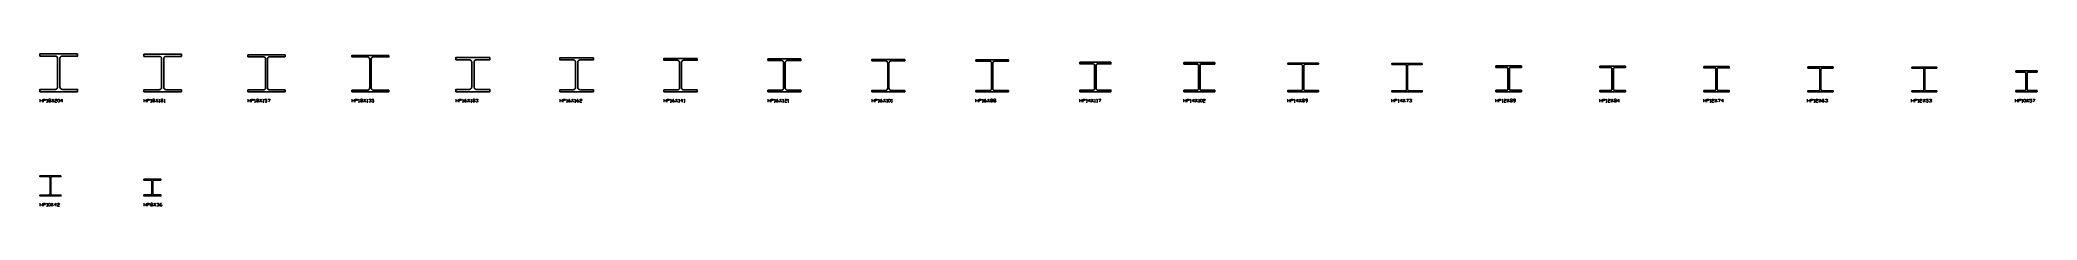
# Model space of a CAD drawing. Header units: inches. Extents: x 0 to 960, y -55 to 18.
import ezdxf

# ---------------------------------------------------------------- set-up
doc = ezdxf.new("R2010")
doc.units = ezdxf.units.IN
doc.header["$MEASUREMENT"] = 0
doc.layers.add('AISC_STEEL', color=7, linetype='Continuous')

msp = doc.modelspace()

# ---------------------------------------------------------------- linework, layer by layer
at = {"color": 3, "lineweight": 0}
for p, q in [((0.17, -4.99), (0.17, -3.48)), ((0.17, -4.24), (1.18, -4.24)), ((1.18, -3.48), (1.18, -4.99)), ((3.16, -4.99), (3.66, -4.99)), ((5.67, -3.48), (6.68, -4.99)), ((5.67, -4.99), (6.68, -3.48)), ((8.91, -4.99), (8.91, -4.99)), ((50.14, -4.99), (50.14, -3.48)), ((50.14, -4.24), (51.15, -4.24)), ((51.15, -3.48), (51.15, -4.99)), ((53.16, -4.99), (53.66, -4.99)), ((55.64, -3.48), (56.65, -4.99)), ((55.64, -4.99), (56.65, -3.48)), ((57.15, -4.99), (57.65, -4.99)), ((59.66, -4.99), (60.17, -4.99)), ((100.14, -4.99), (100.14, -3.48)), ((100.14, -4.24), (101.15, -4.24)), ((101.15, -3.48), (101.15, -4.99)), ((103.13, -4.99), (103.63, -4.99)), ((105.64, -3.48), (106.65, -4.99)), ((105.64, -4.99), (106.65, -3.48)), ((107.15, -4.99), (107.62, -4.99)), ((150.11, -4.99), (150.11, -3.48)), ((150.11, -4.24), (151.12, -4.24)), ((151.12, -3.48), (151.12, -4.99)), ((153.13, -4.99), (153.63, -4.99)), ((155.61, -3.48), (156.62, -4.99)), ((155.61, -4.99), (156.62, -3.48)), ((157.12, -4.99), (157.62, -4.99)), ((200.11, -4.99), (200.11, -3.48)), ((200.11, -4.24), (201.12, -4.24)), ((201.12, -3.48), (201.12, -4.99)), ((203.1, -4.99), (203.6, -4.99)), ((205.61, -3.48), (206.62, -4.99)), ((205.61, -4.99), (206.62, -3.48)), ((207.09, -4.99), (207.59, -4.99)), ((250.08, -4.99), (250.08, -3.48)), ((250.08, -4.24), (251.09, -4.24)), ((251.09, -3.48), (251.09, -4.99)), ((253.1, -4.99), (253.6, -4.99)), ((255.58, -3.48), (256.59, -4.99)), ((255.58, -4.99), (256.59, -3.48)), ((257.09, -4.99), (257.59, -4.99)), ((300.08, -4.99), (300.08, -3.48)), ((300.08, -4.24), (301.06, -4.24)), ((301.06, -3.48), (301.06, -4.99)), ((303.07, -4.99), (303.57, -4.99)), ((305.58, -3.48), (306.56, -4.99)), ((305.58, -4.99), (306.56, -3.48)), ((307.06, -4.99), (307.56, -4.99)), ((309.57, -4.99), (310.08, -4.99)), ((350.05, -4.99), (350.05, -3.48)), ((350.05, -4.24), (351.06, -4.24)), ((351.06, -3.48), (351.06, -4.99)), ((353.07, -4.99), (353.54, -4.99)), ((355.55, -3.48), (356.56, -4.99)), ((355.55, -4.99), (356.56, -3.48)), ((357.06, -4.99), (357.56, -4.99)), ((359.54, -4.99), (360.05, -4.99)), ((400.05, -4.99), (400.05, -3.48)), ((400.05, -4.24), (401.03, -4.24)), ((401.03, -3.48), (401.03, -4.99)), ((403.04, -4.99), (403.54, -4.99)), ((405.55, -3.48), (406.53, -4.99)), ((405.55, -4.99), (406.53, -3.48)), ((407.03, -4.99), (407.53, -4.99)), ((408.29, -4.99), (408.29, -4.99)), ((409.29, -4.99), (409.8, -4.99)), ((450.02, -4.99), (450.02, -3.48)), ((450.02, -4.24), (451.03, -4.24)), ((451.03, -3.48), (451.03, -4.99)), ((453.01, -4.99), (453.51, -4.99)), ((455.52, -3.48), (456.53, -4.99)), ((455.52, -4.99), (456.53, -3.48)), ((500.03, -4.99), (500.03, -3.48)), ((500.03, -4.24), (501, -4.24)), ((501, -3.48), (501, -4.99)), ((503.01, -4.99), (503.51, -4.99)), ((505.49, -3.48), (506.5, -4.99)), ((505.49, -4.99), (506.5, -3.48)), ((507, -4.99), (507.5, -4.99)), ((508.01, -4.99), (508.51, -4.99)), ((549.99, -4.99), (549.99, -3.48)), ((549.99, -4.24), (551, -4.24)), ((551, -3.48), (551, -4.99)), ((552.98, -4.99), (553.48, -4.99)), ((555.49, -3.48), (556.5, -4.99)), ((555.49, -4.99), (556.5, -3.48)), ((557, -4.99), (557.51, -4.99)), ((558.23, -4.99), (558.23, -4.99)), ((599.96, -4.99), (599.96, -3.48)), ((599.96, -4.24), (600.97, -4.24)), ((600.97, -3.48), (600.97, -4.99)), ((602.98, -4.99), (603.48, -4.99)), ((605.46, -3.48), (606.47, -4.99)), ((605.46, -4.99), (606.47, -3.48)), ((649.97, -4.99), (649.97, -3.48)), ((649.97, -4.24), (650.97, -4.24)), ((650.97, -3.48), (650.97, -4.99)), ((652.95, -4.99), (653.45, -4.99)), ((655.47, -3.48), (656.47, -4.99)), ((655.47, -4.99), (656.47, -3.48)), ((699.94, -4.99), (699.94, -3.48)), ((699.94, -4.24), (700.94, -4.24)), ((700.94, -3.48), (700.94, -4.99)), ((702.95, -4.99), (703.46, -4.99)), ((705.44, -3.48), (706.44, -4.99)), ((705.44, -4.99), (706.44, -3.48)), ((749.94, -4.99), (749.94, -3.48)), ((749.94, -4.24), (750.94, -4.24)), ((750.94, -3.48), (750.94, -4.99)), ((752.92, -4.99), (753.42, -4.99)), ((755.44, -3.48), (756.44, -4.99)), ((755.44, -4.99), (756.44, -3.48)), ((799.91, -4.99), (799.91, -3.48)), ((799.91, -4.24), (800.91, -4.24)), ((800.91, -3.48), (800.91, -4.99)), ((802.92, -4.99), (803.43, -4.99)), ((805.41, -3.48), (806.41, -4.99)), ((805.41, -4.99), (806.41, -3.48)), ((849.91, -4.99), (849.91, -3.48)), ((849.91, -4.24), (850.88, -4.24)), ((850.88, -3.48), (850.88, -4.99)), ((852.89, -4.99), (853.4, -4.99)), ((855.41, -3.48), (856.38, -4.99)), ((855.41, -4.99), (856.38, -3.48)), ((899.88, -4.99), (899.88, -3.48)), ((899.88, -4.24), (900.88, -4.24)), ((900.88, -3.48), (900.88, -4.99)), ((902.89, -4.99), (903.37, -4.99)), ((905.38, -3.48), (906.38, -4.99)), ((905.38, -4.99), (906.38, -3.48)), ((949.88, -4.99), (949.88, -3.48)), ((949.88, -4.24), (950.85, -4.24)), ((950.85, -3.48), (950.85, -4.99)), ((952.86, -4.99), (953.37, -4.99)), ((954.12, -4.99), (954.12, -4.99)), ((955.13, -3.48), (956.1, -4.99)), ((955.13, -4.99), (956.1, -3.48)), ((0.17, -54.99), (0.17, -53.49)), ((0.17, -54.24), (1.18, -54.24)), ((1.18, -53.49), (1.18, -54.99)), ((3.16, -54.99), (3.66, -54.99)), ((4.41, -54.99), (4.41, -54.99)), ((5.42, -53.49), (6.42, -54.99)), ((5.42, -54.99), (6.42, -53.49)), ((50.14, -54.99), (50.14, -53.49)), ((50.14, -54.24), (51.15, -54.24)), ((51.15, -53.49), (51.15, -54.99)), ((54.67, -53.49), (55.64, -54.99)), ((54.67, -54.99), (55.64, -53.49))]:
    msp.add_line(p, q, dxfattribs=at)
for points in [[(1.68, -4.99), (1.68, -3.48), (2.43, -3.48), (2.65, -3.74), (2.65, -3.99), (2.43, -4.24), (1.68, -4.24)], [(3.16, -3.74), (3.41, -3.48), (3.41, -4.99)], [(4.92, -4.24), (5.17, -4.49), (5.17, -4.74), (4.92, -4.99), (4.41, -4.99), (4.16, -4.74), (4.16, -4.49), (4.41, -4.24), (4.92, -4.24), (5.17, -3.99), (5.17, -3.74), (4.92, -3.48), (4.41, -3.48), (4.16, -3.74), (4.16, -3.99), (4.41, -4.24)], [(7.18, -3.74), (7.43, -3.48), (7.9, -3.48), (8.15, -3.74), (8.15, -3.99), (7.9, -4.24), (7.43, -4.24), (7.18, -4.49), (7.18, -4.99), (8.15, -4.99)], [(10.92, -4.49), (9.91, -4.49), (10.67, -3.48), (10.67, -4.99)], [(51.65, -4.99), (51.65, -3.48), (52.4, -3.48), (52.65, -3.74), (52.65, -3.99), (52.4, -4.24), (51.65, -4.24)], [(53.16, -3.74), (53.41, -3.48), (53.41, -4.99)], [(54.92, -4.24), (55.14, -4.49), (55.14, -4.74), (54.92, -4.99), (54.41, -4.99), (54.16, -4.74), (54.16, -4.49), (54.41, -4.24), (54.92, -4.24), (55.14, -3.99), (55.14, -3.74), (54.92, -3.48), (54.41, -3.48), (54.16, -3.74), (54.16, -3.99), (54.41, -4.24)], [(57.15, -3.74), (57.4, -3.48), (57.4, -4.99)], [(58.91, -4.24), (59.16, -4.49), (59.16, -4.74), (58.91, -4.99), (58.41, -4.99), (58.15, -4.74), (58.15, -4.49), (58.41, -4.24), (58.91, -4.24), (59.16, -3.99), (59.16, -3.74), (58.91, -3.48), (58.41, -3.48), (58.15, -3.74), (58.15, -3.99), (58.41, -4.24)], [(59.66, -3.74), (59.91, -3.48), (59.91, -4.99)], [(101.65, -4.99), (101.65, -3.48), (102.37, -3.48), (102.62, -3.74), (102.62, -3.99), (102.37, -4.24), (101.65, -4.24)], [(103.13, -3.74), (103.38, -3.48), (103.38, -4.99)], [(104.89, -4.24), (105.14, -4.49), (105.14, -4.74), (104.89, -4.99), (104.38, -4.99), (104.13, -4.74), (104.13, -4.49), (104.38, -4.24), (104.89, -4.24), (105.14, -3.99), (105.14, -3.74), (104.89, -3.48), (104.38, -3.48), (104.13, -3.74), (104.13, -3.99), (104.38, -4.24)], [(107.15, -3.74), (107.37, -3.48), (107.37, -4.99)], [(108.12, -4.74), (108.38, -4.99), (108.88, -4.99), (109.13, -4.74), (109.13, -4.24), (108.88, -3.99), (108.12, -3.99), (108.12, -3.48), (109.13, -3.48)], [(109.63, -3.48), (110.64, -3.48), (109.88, -4.99)], [(151.62, -4.99), (151.62, -3.48), (152.37, -3.48), (152.63, -3.74), (152.63, -3.99), (152.37, -4.24), (151.62, -4.24)], [(153.13, -3.74), (153.38, -3.48), (153.38, -4.99)], [(154.86, -4.24), (155.11, -4.49), (155.11, -4.74), (154.86, -4.99), (154.39, -4.99), (154.13, -4.74), (154.13, -4.49), (154.39, -4.24), (154.86, -4.24), (155.11, -3.99), (155.11, -3.74), (154.86, -3.48), (154.39, -3.48), (154.13, -3.74), (154.13, -3.99), (154.39, -4.24)], [(157.12, -3.74), (157.37, -3.48), (157.37, -4.99)], [(158.13, -3.74), (158.38, -3.48), (158.88, -3.48), (159.13, -3.74), (159.13, -3.99), (158.88, -4.24), (158.63, -4.24)], [(158.88, -4.24), (159.13, -4.49), (159.13, -4.74), (158.88, -4.99), (158.38, -4.99), (158.13, -4.74)], [(159.63, -4.74), (159.85, -4.99), (160.36, -4.99), (160.61, -4.74), (160.61, -4.24), (160.36, -3.99), (159.63, -3.99), (159.63, -3.48), (160.61, -3.48)], [(201.59, -4.99), (201.59, -3.48), (202.34, -3.48), (202.6, -3.74), (202.6, -3.99), (202.34, -4.24), (201.59, -4.24)], [(203.1, -3.74), (203.35, -3.48), (203.35, -4.99)], [(204.1, -4.24), (204.86, -4.24), (205.11, -4.49), (205.11, -4.74), (204.86, -4.99), (204.36, -4.99), (204.1, -4.74), (204.1, -3.99), (204.61, -3.48), (204.86, -3.48)], [(207.09, -3.74), (207.34, -3.48), (207.34, -4.99)], [(208.85, -4.24), (209.1, -4.49), (209.1, -4.74), (208.85, -4.99), (208.35, -4.99), (208.1, -4.74), (208.1, -4.49), (208.35, -4.24), (208.85, -4.24), (209.1, -3.99), (209.1, -3.74), (208.85, -3.48), (208.35, -3.48), (208.1, -3.74), (208.1, -3.99), (208.35, -4.24)], [(209.6, -3.74), (209.85, -3.48), (210.36, -3.48), (210.61, -3.74), (210.61, -3.99), (210.36, -4.24), (210.11, -4.24)], [(210.36, -4.24), (210.61, -4.49), (210.61, -4.74), (210.36, -4.99), (209.85, -4.99), (209.6, -4.74)], [(251.59, -4.99), (251.59, -3.48), (252.34, -3.48), (252.6, -3.74), (252.6, -3.99), (252.34, -4.24), (251.59, -4.24)], [(253.1, -3.74), (253.35, -3.48), (253.35, -4.99)], [(254.07, -4.24), (254.83, -4.24), (255.08, -4.49), (255.08, -4.74), (254.83, -4.99), (254.32, -4.99), (254.07, -4.74), (254.07, -3.99), (254.58, -3.48), (254.83, -3.48)], [(257.09, -3.74), (257.34, -3.48), (257.34, -4.99)], [(258.1, -4.24), (258.85, -4.24), (259.1, -4.49), (259.1, -4.74), (258.85, -4.99), (258.35, -4.99), (258.1, -4.74), (258.1, -3.99), (258.6, -3.48), (258.85, -3.48)], [(259.57, -3.74), (259.82, -3.48), (260.33, -3.48), (260.58, -3.74), (260.58, -3.99), (260.33, -4.24), (259.82, -4.24), (259.57, -4.49), (259.57, -4.99), (260.58, -4.99)], [(301.56, -4.99), (301.56, -3.48), (302.31, -3.48), (302.57, -3.74), (302.57, -3.99), (302.31, -4.24), (301.56, -4.24)], [(303.07, -3.74), (303.32, -3.48), (303.32, -4.99)], [(304.07, -4.24), (304.83, -4.24), (305.08, -4.49), (305.08, -4.74), (304.83, -4.99), (304.33, -4.99), (304.07, -4.74), (304.07, -3.99), (304.58, -3.48), (304.83, -3.48)], [(307.06, -3.74), (307.31, -3.48), (307.31, -4.99)], [(309.07, -4.49), (308.07, -4.49), (308.82, -3.48), (308.82, -4.99)], [(309.57, -3.74), (309.83, -3.48), (309.83, -4.99)], [(351.56, -4.99), (351.56, -3.48), (352.32, -3.48), (352.57, -3.74), (352.57, -3.99), (352.32, -4.24), (351.56, -4.24)], [(353.07, -3.74), (353.32, -3.48), (353.32, -4.99)], [(354.04, -4.24), (354.8, -4.24), (355.05, -4.49), (355.05, -4.74), (354.8, -4.99), (354.3, -4.99), (354.04, -4.74), (354.04, -3.99), (354.55, -3.48), (354.8, -3.48)], [(357.06, -3.74), (357.31, -3.48), (357.31, -4.99)], [(358.07, -3.74), (358.32, -3.48), (358.79, -3.48), (359.04, -3.74), (359.04, -3.99), (358.79, -4.24), (358.32, -4.24), (358.07, -4.49), (358.07, -4.99), (359.04, -4.99)], [(359.54, -3.74), (359.8, -3.48), (359.8, -4.99)], [(401.53, -4.99), (401.53, -3.48), (402.29, -3.48), (402.54, -3.74), (402.54, -3.99), (402.29, -4.24), (401.53, -4.24)], [(403.04, -3.74), (403.29, -3.48), (403.29, -4.99)], [(404.05, -4.24), (404.8, -4.24), (405.05, -4.49), (405.05, -4.74), (404.8, -4.99), (404.3, -4.99), (404.05, -4.74), (404.05, -3.99), (404.55, -3.48), (404.8, -3.48)], [(407.03, -3.74), (407.28, -3.48), (407.28, -4.99)], [(409.29, -3.74), (409.55, -3.48), (409.55, -4.99)], [(451.53, -4.99), (451.53, -3.48), (452.29, -3.48), (452.54, -3.74), (452.54, -3.99), (452.29, -4.24), (451.53, -4.24)], [(453.01, -3.74), (453.26, -3.48), (453.26, -4.99)], [(454.02, -4.24), (454.77, -4.24), (455.02, -4.49), (455.02, -4.74), (454.77, -4.99), (454.27, -4.99), (454.02, -4.74), (454.02, -3.99), (454.52, -3.48), (454.77, -3.48)], [(457.79, -4.24), (458.04, -4.49), (458.04, -4.74), (457.79, -4.99), (457.28, -4.99), (457.03, -4.74), (457.03, -4.49), (457.28, -4.24), (457.79, -4.24), (458.04, -3.99), (458.04, -3.74), (457.79, -3.48), (457.28, -3.48), (457.03, -3.74), (457.03, -3.99), (457.28, -4.24)], [(459.26, -4.24), (459.51, -4.49), (459.51, -4.74), (459.26, -4.99), (458.76, -4.99), (458.51, -4.74), (458.51, -4.49), (458.76, -4.24), (459.26, -4.24), (459.51, -3.99), (459.51, -3.74), (459.26, -3.48), (458.76, -3.48), (458.51, -3.74), (458.51, -3.99), (458.76, -4.24)], [(501.5, -4.99), (501.5, -3.48), (502.26, -3.48), (502.51, -3.74), (502.51, -3.99), (502.26, -4.24), (501.5, -4.24)], [(503.01, -3.74), (503.26, -3.48), (503.26, -4.99)], [(505.02, -4.49), (504.02, -4.49), (504.77, -3.48), (504.77, -4.99)], [(507, -3.74), (507.25, -3.48), (507.25, -4.99)], [(508.01, -3.74), (508.26, -3.48), (508.26, -4.99)], [(509.01, -3.48), (510.02, -3.48), (509.26, -4.99)], [(551.5, -4.99), (551.5, -3.48), (552.26, -3.48), (552.48, -3.74), (552.48, -3.99), (552.26, -4.24), (551.5, -4.24)], [(552.98, -3.74), (553.23, -3.48), (553.23, -4.99)], [(554.99, -4.49), (553.99, -4.49), (554.74, -3.48), (554.74, -4.99)], [(557, -3.74), (557.25, -3.48), (557.25, -4.99)], [(559.23, -3.74), (559.49, -3.48), (559.99, -3.48), (560.24, -3.74), (560.24, -3.99), (559.99, -4.24), (559.49, -4.24), (559.23, -4.49), (559.23, -4.99), (560.24, -4.99)], [(601.47, -4.99), (601.47, -3.48), (602.23, -3.48), (602.48, -3.74), (602.48, -3.99), (602.23, -4.24), (601.47, -4.24)], [(602.98, -3.74), (603.23, -3.48), (603.23, -4.99)], [(604.96, -4.49), (603.99, -4.49), (604.74, -3.48), (604.74, -4.99)], [(607.73, -4.24), (607.98, -4.49), (607.98, -4.74), (607.73, -4.99), (607.22, -4.99), (606.97, -4.74), (606.97, -4.49), (607.22, -4.24), (607.73, -4.24), (607.98, -3.99), (607.98, -3.74), (607.73, -3.48), (607.22, -3.48), (606.97, -3.74), (606.97, -3.99), (607.22, -4.24)], [(608.73, -4.99), (608.98, -4.99), (609.49, -4.49), (609.49, -3.74), (609.24, -3.48), (608.73, -3.48), (608.48, -3.74), (608.48, -3.99), (608.73, -4.24), (609.49, -4.24)], [(651.47, -4.99), (651.47, -3.48), (652.2, -3.48), (652.45, -3.74), (652.45, -3.99), (652.2, -4.24), (651.47, -4.24)], [(652.95, -3.74), (653.2, -3.48), (653.2, -4.99)], [(654.96, -4.49), (653.96, -4.49), (654.71, -3.48), (654.71, -4.99)], [(656.97, -3.48), (657.95, -3.48), (657.19, -4.99)], [(658.45, -3.74), (658.7, -3.48), (659.21, -3.48), (659.46, -3.74), (659.46, -3.99), (659.21, -4.24), (658.95, -4.24)], [(659.21, -4.24), (659.46, -4.49), (659.46, -4.74), (659.21, -4.99), (658.7, -4.99), (658.45, -4.74)], [(701.44, -4.99), (701.44, -3.48), (702.2, -3.48), (702.45, -3.74), (702.45, -3.99), (702.2, -4.24), (701.44, -4.24)], [(702.95, -3.74), (703.2, -3.48), (703.2, -4.99)], [(703.96, -3.74), (704.21, -3.48), (704.68, -3.48), (704.93, -3.74), (704.93, -3.99), (704.68, -4.24), (704.21, -4.24), (703.96, -4.49), (703.96, -4.99), (704.93, -4.99)], [(707.7, -4.24), (707.95, -4.49), (707.95, -4.74), (707.7, -4.99), (707.2, -4.99), (706.94, -4.74), (706.94, -4.49), (707.2, -4.24), (707.7, -4.24), (707.95, -3.99), (707.95, -3.74), (707.7, -3.48), (707.2, -3.48), (706.94, -3.74), (706.94, -3.99), (707.2, -4.24)], [(708.7, -4.99), (708.96, -4.99), (709.46, -4.49), (709.46, -3.74), (709.21, -3.48), (708.7, -3.48), (708.45, -3.74), (708.45, -3.99), (708.7, -4.24), (709.46, -4.24)], [(751.41, -4.99), (751.41, -3.48), (752.17, -3.48), (752.42, -3.74), (752.42, -3.99), (752.17, -4.24), (751.41, -4.24)], [(752.92, -3.74), (753.17, -3.48), (753.17, -4.99)], [(753.93, -3.74), (754.18, -3.48), (754.68, -3.48), (754.93, -3.74), (754.93, -3.99), (754.68, -4.24), (754.18, -4.24), (753.93, -4.49), (753.93, -4.99), (754.93, -4.99)], [(757.67, -4.24), (757.92, -4.49), (757.92, -4.74), (757.67, -4.99), (757.16, -4.99), (756.91, -4.74), (756.91, -4.49), (757.16, -4.24), (757.67, -4.24), (757.92, -3.99), (757.92, -3.74), (757.67, -3.48), (757.16, -3.48), (756.91, -3.74), (756.91, -3.99), (757.16, -4.24)], [(759.43, -4.49), (758.42, -4.49), (759.18, -3.48), (759.18, -4.99)], [(801.41, -4.99), (801.41, -3.48), (802.17, -3.48), (802.42, -3.74), (802.42, -3.99), (802.17, -4.24), (801.41, -4.24)], [(802.92, -3.74), (803.17, -3.48), (803.17, -4.99)], [(803.9, -3.74), (804.15, -3.48), (804.65, -3.48), (804.9, -3.74), (804.9, -3.99), (804.65, -4.24), (804.15, -4.24), (803.9, -4.49), (803.9, -4.99), (804.9, -4.99)], [(806.91, -3.48), (807.92, -3.48), (807.17, -4.99)], [(809.4, -4.49), (808.42, -4.49), (809.15, -3.48), (809.15, -4.99)], [(851.38, -4.99), (851.38, -3.48), (852.14, -3.48), (852.39, -3.74), (852.39, -3.99), (852.14, -4.24), (851.38, -4.24)], [(852.89, -3.74), (853.14, -3.48), (853.14, -4.99)], [(853.9, -3.74), (854.15, -3.48), (854.65, -3.48), (854.9, -3.74), (854.9, -3.99), (854.65, -4.24), (854.15, -4.24), (853.9, -4.49), (853.9, -4.99), (854.9, -4.99)], [(856.88, -4.24), (857.64, -4.24), (857.89, -4.49), (857.89, -4.74), (857.64, -4.99), (857.14, -4.99), (856.88, -4.74), (856.88, -3.99), (857.39, -3.48), (857.64, -3.48)], [(858.39, -3.74), (858.64, -3.48), (859.15, -3.48), (859.4, -3.74), (859.4, -3.99), (859.15, -4.24), (858.9, -4.24)], [(859.15, -4.24), (859.4, -4.49), (859.4, -4.74), (859.15, -4.99), (858.64, -4.99), (858.39, -4.74)], [(901.39, -4.99), (901.39, -3.48), (902.14, -3.48), (902.39, -3.74), (902.39, -3.99), (902.14, -4.24), (901.39, -4.24)], [(902.89, -3.74), (903.15, -3.48), (903.15, -4.99)], [(903.87, -3.74), (904.12, -3.48), (904.62, -3.48), (904.87, -3.74), (904.87, -3.99), (904.62, -4.24), (904.12, -4.24), (903.87, -4.49), (903.87, -4.99), (904.87, -4.99)], [(906.89, -4.74), (907.14, -4.99), (907.64, -4.99), (907.89, -4.74), (907.89, -4.24), (907.64, -3.99), (906.89, -3.99), (906.89, -3.48), (907.89, -3.48)], [(908.39, -3.74), (908.61, -3.48), (909.12, -3.48), (909.37, -3.74), (909.37, -3.99), (909.12, -4.24), (908.87, -4.24)], [(909.12, -4.24), (909.37, -4.49), (909.37, -4.74), (909.12, -4.99), (908.61, -4.99), (908.39, -4.74)], [(951.36, -4.99), (951.36, -3.48), (952.11, -3.48), (952.36, -3.74), (952.36, -3.99), (952.11, -4.24), (951.36, -4.24)], [(952.86, -3.74), (953.12, -3.48), (953.12, -4.99)], [(956.6, -4.74), (956.86, -4.99), (957.36, -4.99), (957.61, -4.74), (957.61, -4.24), (957.36, -3.99), (956.6, -3.99), (956.6, -3.48), (957.61, -3.48)], [(958.11, -3.48), (959.12, -3.48), (958.36, -4.99)], [(1.68, -54.99), (1.68, -53.49), (2.43, -53.49), (2.65, -53.74), (2.65, -53.99), (2.43, -54.24), (1.68, -54.24)], [(3.16, -53.74), (3.41, -53.49), (3.41, -54.99)], [(7.9, -54.49), (6.93, -54.49), (7.68, -53.49), (7.68, -54.99)], [(8.4, -53.74), (8.66, -53.49), (9.16, -53.49), (9.41, -53.74), (9.41, -53.99), (9.16, -54.24), (8.66, -54.24), (8.4, -54.49), (8.4, -54.99), (9.41, -54.99)], [(51.65, -54.99), (51.65, -53.49), (52.4, -53.49), (52.65, -53.74), (52.65, -53.99), (52.4, -54.24), (51.65, -54.24)], [(53.91, -54.24), (54.16, -54.49), (54.16, -54.74), (53.91, -54.99), (53.41, -54.99), (53.16, -54.74), (53.16, -54.49), (53.41, -54.24), (53.91, -54.24), (54.16, -53.99), (54.16, -53.74), (53.91, -53.49), (53.41, -53.49), (53.16, -53.74), (53.16, -53.99), (53.41, -54.24)], [(56.14, -53.74), (56.39, -53.49), (56.9, -53.49), (57.15, -53.74), (57.15, -53.99), (56.9, -54.24), (56.65, -54.24)], [(56.9, -54.24), (57.15, -54.49), (57.15, -54.74), (56.9, -54.99), (56.39, -54.99), (56.14, -54.74)], [(57.65, -54.24), (58.41, -54.24), (58.66, -54.49), (58.66, -54.74), (58.41, -54.99), (57.9, -54.99), (57.65, -54.74), (57.65, -53.99), (58.15, -53.49), (58.41, -53.49)]]:
    msp.add_lwpolyline(points, dxfattribs=at)
for points in [[(8.91, -4.99), (8.66, -4.74), (8.66, -3.74), (8.91, -3.48), (9.16, -3.48), (9.41, -3.74), (9.41, -4.74), (9.16, -4.99)], [(408.29, -4.99), (408.04, -4.74), (408.04, -3.74), (408.29, -3.48), (408.54, -3.48), (408.79, -3.74), (408.79, -4.74), (408.54, -4.99)], [(558.23, -4.99), (557.98, -4.74), (557.98, -3.74), (558.23, -3.48), (558.48, -3.48), (558.73, -3.74), (558.73, -4.74), (558.48, -4.99)], [(954.12, -4.99), (953.87, -4.74), (953.87, -3.74), (954.12, -3.48), (954.37, -3.48), (954.62, -3.74), (954.62, -4.74), (954.37, -4.99)], [(4.41, -54.99), (4.16, -54.74), (4.16, -53.74), (4.41, -53.49), (4.66, -53.49), (4.92, -53.74), (4.92, -54.74), (4.66, -54.99)]]:
    msp.add_lwpolyline(points, close=True, dxfattribs=at)
at = {"layer": 'AISC_STEEL'}
for points in [[(18.1, 18.3), (18.1, 17.17), (10.79, 17.17), (10.77, 17.17), (10.74, 17.17), (10.71, 17.17), (10.68, 17.16), (10.65, 17.16), (10.62, 17.16), (10.59, 17.15), (10.56, 17.15), (10.53, 17.14), (10.5, 17.13), (10.47, 17.12), (10.44, 17.12), (10.41, 17.11), (10.39, 17.1), (10.36, 17.09), (10.33, 17.07), (10.3, 17.06), (10.28, 17.05), (10.25, 17.04), (10.22, 17.02), (10.2, 17.01), (10.17, 16.99), (10.15, 16.98), (10.12, 16.96), (10.1, 16.94), (10.07, 16.92), (10.05, 16.9), (10.03, 16.89), (10, 16.87), (9.98, 16.85), (9.96, 16.82), (9.94, 16.8), (9.92, 16.78), (9.9, 16.76), (9.88, 16.74), (9.86, 16.71), (9.84, 16.69), (9.83, 16.66), (9.81, 16.64), (9.79, 16.61), (9.78, 16.59), (9.76, 16.56), (9.75, 16.54), (9.74, 16.51), (9.72, 16.48), (9.71, 16.46), (9.7, 16.43), (9.69, 16.4), (9.68, 16.37), (9.67, 16.34), (9.66, 16.31), (9.65, 16.29), (9.65, 16.26), (9.64, 16.23), (9.63, 16.2), (9.63, 16.17), (9.62, 16.14), (9.62, 16.11), (9.62, 16.08), (9.62, 16.05), (9.62, 16.02), (9.62, 15.99), (9.62, 2.31), (9.62, 2.28), (9.62, 2.25), (9.62, 2.22), (9.62, 2.19), (9.62, 2.16), (9.63, 2.13), (9.63, 2.1), (9.64, 2.07), (9.65, 2.04), (9.65, 2.01), (9.66, 1.99), (9.67, 1.96), (9.68, 1.93), (9.69, 1.9), (9.7, 1.87), (9.71, 1.84), (9.72, 1.82), (9.74, 1.79), (9.75, 1.76), (9.76, 1.74), (9.78, 1.71), (9.79, 1.69), (9.81, 1.66), (9.83, 1.64), (9.84, 1.61), (9.86, 1.59), (9.88, 1.56), (9.9, 1.54), (9.92, 1.52), (9.94, 1.5), (9.96, 1.48), (9.98, 1.45), (10, 1.43), (10.03, 1.41), (10.05, 1.4), (10.07, 1.38), (10.1, 1.36), (10.12, 1.34), (10.15, 1.32), (10.17, 1.31), (10.2, 1.29), (10.22, 1.28), (10.25, 1.26), (10.28, 1.25), (10.3, 1.24), (10.33, 1.23), (10.36, 1.21), (10.39, 1.2), (10.41, 1.19), (10.44, 1.18), (10.47, 1.18), (10.5, 1.17), (10.53, 1.16), (10.56, 1.15), (10.59, 1.15), (10.62, 1.14), (10.65, 1.14), (10.68, 1.14), (10.71, 1.13), (10.74, 1.13), (10.77, 1.13), (10.79, 1.13), (18.1, 1.13), (18.1, 0), (0, 0), (0, 1.13), (7.31, 1.13), (7.33, 1.13), (7.36, 1.13), (7.39, 1.13), (7.42, 1.14), (7.45, 1.14), (7.48, 1.14), (7.51, 1.15), (7.54, 1.15), (7.57, 1.16), (7.6, 1.17), (7.63, 1.18), (7.66, 1.18), (7.69, 1.19), (7.71, 1.2), (7.74, 1.21), (7.77, 1.23), (7.8, 1.24), (7.82, 1.25), (7.85, 1.26), (7.88, 1.28), (7.9, 1.29), (7.93, 1.31), (7.95, 1.32), (7.98, 1.34), (8, 1.36), (8.03, 1.38), (8.05, 1.4), (8.07, 1.41), (8.1, 1.43), (8.12, 1.45), (8.14, 1.48), (8.16, 1.5), (8.18, 1.52), (8.2, 1.54), (8.22, 1.56), (8.24, 1.59), (8.26, 1.61), (8.27, 1.64), (8.29, 1.66), (8.31, 1.69), (8.32, 1.71), (8.34, 1.74), (8.35, 1.76), (8.36, 1.79), (8.38, 1.82), (8.39, 1.84), (8.4, 1.87), (8.41, 1.9), (8.42, 1.93), (8.43, 1.96), (8.44, 1.99), (8.45, 2.01), (8.45, 2.04), (8.46, 2.07), (8.47, 2.1), (8.47, 2.13), (8.48, 2.16), (8.48, 2.19), (8.48, 2.22), (8.48, 2.25), (8.48, 2.28), (8.49, 2.31), (8.49, 15.99), (8.48, 16.02), (8.48, 16.05), (8.48, 16.08), (8.48, 16.11), (8.48, 16.14), (8.47, 16.17), (8.47, 16.2), (8.46, 16.23), (8.45, 16.26), (8.45, 16.29), (8.44, 16.31), (8.43, 16.34), (8.42, 16.37), (8.41, 16.4), (8.4, 16.43), (8.39, 16.46), (8.38, 16.48), (8.36, 16.51), (8.35, 16.54), (8.34, 16.56), (8.32, 16.59), (8.31, 16.61), (8.29, 16.64), (8.27, 16.66), (8.26, 16.69), (8.24, 16.71), (8.22, 16.74), (8.2, 16.76), (8.18, 16.78), (8.16, 16.8), (8.14, 16.82), (8.12, 16.85), (8.1, 16.87), (8.07, 16.89), (8.05, 16.9), (8.03, 16.92), (8, 16.94), (7.98, 16.96), (7.95, 16.98), (7.93, 16.99), (7.9, 17.01), (7.88, 17.02), (7.85, 17.04), (7.82, 17.05), (7.8, 17.06), (7.77, 17.07), (7.74, 17.09), (7.71, 17.1), (7.69, 17.11), (7.66, 17.12), (7.63, 17.12), (7.6, 17.13), (7.57, 17.14), (7.54, 17.15), (7.51, 17.15), (7.48, 17.16), (7.45, 17.16), (7.42, 17.16), (7.39, 17.17), (7.36, 17.17), (7.33, 17.17), (7.31, 17.17), (0, 17.17), (0, 18.3)], [(68, 18), (68, 17), (60.68, 17), (60.65, 17), (60.62, 17), (60.59, 17), (60.56, 16.99), (60.53, 16.99), (60.5, 16.99), (60.47, 16.98), (60.44, 16.98), (60.41, 16.97), (60.38, 16.96), (60.36, 16.95), (60.33, 16.95), (60.3, 16.94), (60.27, 16.93), (60.24, 16.92), (60.21, 16.9), (60.19, 16.89), (60.16, 16.88), (60.13, 16.87), (60.11, 16.85), (60.08, 16.84), (60.06, 16.82), (60.03, 16.81), (60.01, 16.79), (59.98, 16.77), (59.96, 16.75), (59.93, 16.73), (59.91, 16.72), (59.89, 16.7), (59.87, 16.68), (59.85, 16.65), (59.82, 16.63), (59.8, 16.61), (59.78, 16.59), (59.77, 16.57), (59.75, 16.54), (59.73, 16.52), (59.71, 16.49), (59.69, 16.47), (59.68, 16.44), (59.66, 16.42), (59.65, 16.39), (59.63, 16.37), (59.62, 16.34), (59.61, 16.31), (59.6, 16.29), (59.58, 16.26), (59.57, 16.23), (59.56, 16.2), (59.55, 16.17), (59.55, 16.14), (59.54, 16.12), (59.53, 16.09), (59.52, 16.06), (59.52, 16.03), (59.51, 16), (59.51, 15.97), (59.51, 15.94), (59.5, 15.91), (59.5, 15.88), (59.5, 15.85), (59.5, 15.82), (59.5, 2.18), (59.5, 2.15), (59.5, 2.12), (59.5, 2.09), (59.51, 2.06), (59.51, 2.03), (59.51, 2), (59.52, 1.97), (59.52, 1.94), (59.53, 1.91), (59.54, 1.88), (59.55, 1.86), (59.55, 1.83), (59.56, 1.8), (59.57, 1.77), (59.58, 1.74), (59.6, 1.71), (59.61, 1.69), (59.62, 1.66), (59.63, 1.63), (59.65, 1.61), (59.66, 1.58), (59.68, 1.56), (59.69, 1.53), (59.71, 1.51), (59.73, 1.48), (59.75, 1.46), (59.77, 1.43), (59.78, 1.41), (59.8, 1.39), (59.82, 1.37), (59.85, 1.35), (59.87, 1.32), (59.89, 1.3), (59.91, 1.28), (59.93, 1.27), (59.96, 1.25), (59.98, 1.23), (60.01, 1.21), (60.03, 1.19), (60.06, 1.18), (60.08, 1.16), (60.11, 1.15), (60.13, 1.13), (60.16, 1.12), (60.19, 1.11), (60.21, 1.1), (60.24, 1.08), (60.27, 1.07), (60.3, 1.06), (60.33, 1.05), (60.36, 1.05), (60.38, 1.04), (60.41, 1.03), (60.44, 1.02), (60.47, 1.02), (60.5, 1.01), (60.53, 1.01), (60.56, 1.01), (60.59, 1), (60.62, 1), (60.65, 1), (60.68, 1), (68, 1), (68, 0), (50, 0), (50, 1), (57.32, 1), (57.35, 1), (57.38, 1), (57.41, 1), (57.44, 1.01), (57.47, 1.01), (57.5, 1.01), (57.53, 1.02), (57.56, 1.02), (57.59, 1.03), (57.62, 1.04), (57.64, 1.05), (57.67, 1.05), (57.7, 1.06), (57.73, 1.07), (57.76, 1.08), (57.79, 1.1), (57.81, 1.11), (57.84, 1.12), (57.87, 1.13), (57.89, 1.15), (57.92, 1.16), (57.94, 1.18), (57.97, 1.19), (57.99, 1.21), (58.02, 1.23), (58.04, 1.25), (58.07, 1.27), (58.09, 1.28), (58.11, 1.3), (58.13, 1.32), (58.15, 1.35), (58.18, 1.37), (58.2, 1.39), (58.22, 1.41), (58.23, 1.43), (58.25, 1.46), (58.27, 1.48), (58.29, 1.51), (58.31, 1.53), (58.32, 1.56), (58.34, 1.58), (58.35, 1.61), (58.37, 1.63), (58.38, 1.66), (58.39, 1.69), (58.4, 1.71), (58.42, 1.74), (58.43, 1.77), (58.44, 1.8), (58.45, 1.83), (58.45, 1.86), (58.46, 1.88), (58.47, 1.91), (58.48, 1.94), (58.48, 1.97), (58.49, 2), (58.49, 2.03), (58.49, 2.06), (58.5, 2.09), (58.5, 2.12), (58.5, 2.15), (58.5, 2.18), (58.5, 15.82), (58.5, 15.85), (58.5, 15.88), (58.5, 15.91), (58.49, 15.94), (58.49, 15.97), (58.49, 16), (58.48, 16.03), (58.48, 16.06), (58.47, 16.09), (58.46, 16.12), (58.45, 16.14), (58.45, 16.17), (58.44, 16.2), (58.43, 16.23), (58.42, 16.26), (58.4, 16.29), (58.39, 16.31), (58.38, 16.34), (58.37, 16.37), (58.35, 16.39), (58.34, 16.42), (58.32, 16.44), (58.31, 16.47), (58.29, 16.49), (58.27, 16.52), (58.25, 16.54), (58.23, 16.57), (58.22, 16.59), (58.2, 16.61), (58.18, 16.63), (58.15, 16.65), (58.13, 16.68), (58.11, 16.7), (58.09, 16.72), (58.07, 16.73), (58.04, 16.75), (58.02, 16.77), (57.99, 16.79), (57.97, 16.81), (57.94, 16.82), (57.92, 16.84), (57.89, 16.85), (57.87, 16.87), (57.84, 16.88), (57.81, 16.89), (57.79, 16.9), (57.76, 16.92), (57.73, 16.93), (57.7, 16.94), (57.67, 16.95), (57.64, 16.95), (57.62, 16.96), (57.59, 16.97), (57.56, 16.98), (57.53, 16.98), (57.5, 16.99), (57.47, 16.99), (57.44, 16.99), (57.41, 17), (57.38, 17), (57.35, 17), (57.32, 17), (50, 17), (50, 18)], [(117.9, 17.7), (117.9, 16.83), (110.56, 16.83), (110.54, 16.83), (110.51, 16.83), (110.48, 16.83), (110.45, 16.82), (110.42, 16.82), (110.39, 16.82), (110.36, 16.81), (110.33, 16.81), (110.3, 16.8), (110.27, 16.79), (110.24, 16.78), (110.21, 16.78), (110.18, 16.77), (110.16, 16.76), (110.13, 16.75), (110.1, 16.73), (110.07, 16.72), (110.05, 16.71), (110.02, 16.7), (109.99, 16.68), (109.97, 16.67), (109.94, 16.65), (109.92, 16.64), (109.89, 16.62), (109.87, 16.6), (109.84, 16.58), (109.82, 16.56), (109.8, 16.55), (109.77, 16.53), (109.75, 16.51), (109.73, 16.48), (109.71, 16.46), (109.69, 16.44), (109.67, 16.42), (109.65, 16.4), (109.63, 16.37), (109.61, 16.35), (109.6, 16.32), (109.58, 16.3), (109.56, 16.27), (109.55, 16.25), (109.53, 16.22), (109.52, 16.2), (109.51, 16.17), (109.49, 16.14), (109.48, 16.12), (109.47, 16.09), (109.46, 16.06), (109.45, 16.03), (109.44, 16), (109.43, 15.97), (109.42, 15.95), (109.42, 15.92), (109.41, 15.89), (109.4, 15.86), (109.4, 15.83), (109.39, 15.8), (109.39, 15.77), (109.39, 15.74), (109.39, 15.71), (109.39, 15.68), (109.39, 15.65), (109.39, 2.05), (109.39, 2.02), (109.39, 1.99), (109.39, 1.96), (109.39, 1.93), (109.39, 1.9), (109.4, 1.87), (109.4, 1.84), (109.41, 1.81), (109.42, 1.78), (109.42, 1.75), (109.43, 1.73), (109.44, 1.7), (109.45, 1.67), (109.46, 1.64), (109.47, 1.61), (109.48, 1.58), (109.49, 1.56), (109.51, 1.53), (109.52, 1.5), (109.53, 1.48), (109.55, 1.45), (109.56, 1.43), (109.58, 1.4), (109.6, 1.38), (109.61, 1.35), (109.63, 1.33), (109.65, 1.3), (109.67, 1.28), (109.69, 1.26), (109.71, 1.24), (109.73, 1.22), (109.75, 1.19), (109.77, 1.17), (109.8, 1.15), (109.82, 1.14), (109.84, 1.12), (109.87, 1.1), (109.89, 1.08), (109.92, 1.06), (109.94, 1.05), (109.97, 1.03), (109.99, 1.02), (110.02, 1), (110.05, 0.99), (110.07, 0.98), (110.1, 0.97), (110.13, 0.95), (110.16, 0.94), (110.18, 0.93), (110.21, 0.92), (110.24, 0.92), (110.27, 0.91), (110.3, 0.9), (110.33, 0.89), (110.36, 0.89), (110.39, 0.88), (110.42, 0.88), (110.45, 0.88), (110.48, 0.87), (110.51, 0.87), (110.54, 0.87), (110.56, 0.87), (117.9, 0.87), (117.9, 0), (100, 0), (100, 0.87), (107.33, 0.87), (107.36, 0.87), (107.39, 0.87), (107.42, 0.87), (107.45, 0.88), (107.48, 0.88), (107.51, 0.88), (107.54, 0.89), (107.57, 0.89), (107.6, 0.9), (107.63, 0.91), (107.66, 0.92), (107.69, 0.92), (107.72, 0.93), (107.74, 0.94), (107.77, 0.95), (107.8, 0.97), (107.83, 0.98), (107.85, 0.99), (107.88, 1), (107.91, 1.02), (107.93, 1.03), (107.96, 1.05), (107.98, 1.06), (108.01, 1.08), (108.03, 1.1), (108.06, 1.12), (108.08, 1.14), (108.1, 1.15), (108.13, 1.17), (108.15, 1.19), (108.17, 1.22), (108.19, 1.24), (108.21, 1.26), (108.23, 1.28), (108.25, 1.3), (108.27, 1.33), (108.29, 1.35), (108.3, 1.38), (108.32, 1.4), (108.34, 1.43), (108.35, 1.45), (108.37, 1.48), (108.38, 1.5), (108.39, 1.53), (108.41, 1.56), (108.42, 1.58), (108.43, 1.61), (108.44, 1.64), (108.45, 1.67), (108.46, 1.7), (108.47, 1.73), (108.48, 1.75), (108.48, 1.78), (108.49, 1.81), (108.5, 1.84), (108.5, 1.87), (108.51, 1.9), (108.51, 1.93), (108.51, 1.96), (108.51, 1.99), (108.51, 2.02), (108.52, 2.05), (108.52, 15.65), (108.51, 15.68), (108.51, 15.71), (108.51, 15.74), (108.51, 15.77), (108.51, 15.8), (108.5, 15.83), (108.5, 15.86), (108.49, 15.89), (108.48, 15.92), (108.48, 15.95), (108.47, 15.97), (108.46, 16), (108.45, 16.03), (108.44, 16.06), (108.43, 16.09), (108.42, 16.12), (108.41, 16.14), (108.39, 16.17), (108.38, 16.2), (108.37, 16.22), (108.35, 16.25), (108.34, 16.27), (108.32, 16.3), (108.3, 16.32), (108.29, 16.35), (108.27, 16.37), (108.25, 16.4), (108.23, 16.42), (108.21, 16.44), (108.19, 16.46), (108.17, 16.48), (108.15, 16.51), (108.13, 16.53), (108.1, 16.55), (108.08, 16.56), (108.06, 16.58), (108.03, 16.6), (108.01, 16.62), (107.98, 16.64), (107.96, 16.65), (107.93, 16.67), (107.91, 16.68), (107.88, 16.7), (107.85, 16.71), (107.83, 16.72), (107.8, 16.73), (107.77, 16.75), (107.74, 16.76), (107.72, 16.77), (107.69, 16.78), (107.66, 16.78), (107.63, 16.79), (107.6, 16.8), (107.57, 16.81), (107.54, 16.81), (107.51, 16.82), (107.48, 16.82), (107.45, 16.82), (107.42, 16.83), (107.39, 16.83), (107.36, 16.83), (107.33, 16.83), (100, 16.83), (100, 17.7)], [(167.8, 17.5), (167.8, 16.75), (160.46, 16.75), (160.43, 16.75), (160.4, 16.75), (160.37, 16.75), (160.34, 16.74), (160.31, 16.74), (160.28, 16.74), (160.25, 16.73), (160.22, 16.73), (160.19, 16.72), (160.16, 16.71), (160.13, 16.7), (160.1, 16.7), (160.07, 16.69), (160.05, 16.68), (160.02, 16.67), (159.99, 16.65), (159.96, 16.64), (159.94, 16.63), (159.91, 16.62), (159.88, 16.6), (159.86, 16.59), (159.83, 16.57), (159.81, 16.56), (159.78, 16.54), (159.76, 16.52), (159.73, 16.5), (159.71, 16.48), (159.69, 16.47), (159.66, 16.45), (159.64, 16.43), (159.62, 16.4), (159.6, 16.38), (159.58, 16.36), (159.56, 16.34), (159.54, 16.32), (159.52, 16.29), (159.5, 16.27), (159.49, 16.24), (159.47, 16.22), (159.45, 16.19), (159.44, 16.17), (159.42, 16.14), (159.41, 16.12), (159.4, 16.09), (159.38, 16.06), (159.37, 16.04), (159.36, 16.01), (159.35, 15.98), (159.34, 15.95), (159.33, 15.92), (159.32, 15.89), (159.31, 15.87), (159.31, 15.84), (159.3, 15.81), (159.29, 15.78), (159.29, 15.75), (159.28, 15.72), (159.28, 15.69), (159.28, 15.66), (159.28, 15.63), (159.28, 15.6), (159.28, 15.57), (159.28, 1.93), (159.28, 1.9), (159.28, 1.87), (159.28, 1.84), (159.28, 1.81), (159.28, 1.78), (159.29, 1.75), (159.29, 1.72), (159.3, 1.69), (159.31, 1.66), (159.31, 1.63), (159.32, 1.61), (159.33, 1.58), (159.34, 1.55), (159.35, 1.52), (159.36, 1.49), (159.37, 1.46), (159.38, 1.44), (159.4, 1.41), (159.41, 1.38), (159.42, 1.36), (159.44, 1.33), (159.45, 1.31), (159.47, 1.28), (159.49, 1.26), (159.5, 1.23), (159.52, 1.21), (159.54, 1.18), (159.56, 1.16), (159.58, 1.14), (159.6, 1.12), (159.62, 1.1), (159.64, 1.07), (159.66, 1.05), (159.69, 1.03), (159.71, 1.02), (159.73, 1), (159.76, 0.98), (159.78, 0.96), (159.81, 0.94), (159.83, 0.93), (159.86, 0.91), (159.88, 0.9), (159.91, 0.88), (159.94, 0.87), (159.96, 0.86), (159.99, 0.85), (160.02, 0.83), (160.05, 0.82), (160.07, 0.81), (160.1, 0.8), (160.13, 0.8), (160.16, 0.79), (160.19, 0.78), (160.22, 0.77), (160.25, 0.77), (160.28, 0.76), (160.31, 0.76), (160.34, 0.76), (160.37, 0.75), (160.4, 0.75), (160.43, 0.75), (160.46, 0.75), (167.8, 0.75), (167.8, 0), (150, 0), (150, 0.75), (157.34, 0.75), (157.37, 0.75), (157.4, 0.75), (157.43, 0.75), (157.46, 0.76), (157.49, 0.76), (157.52, 0.76), (157.55, 0.77), (157.58, 0.77), (157.61, 0.78), (157.64, 0.79), (157.67, 0.8), (157.7, 0.8), (157.73, 0.81), (157.75, 0.82), (157.78, 0.83), (157.81, 0.85), (157.84, 0.86), (157.86, 0.87), (157.89, 0.88), (157.92, 0.9), (157.94, 0.91), (157.97, 0.93), (157.99, 0.94), (158.02, 0.96), (158.04, 0.98), (158.07, 1), (158.09, 1.02), (158.11, 1.03), (158.14, 1.05), (158.16, 1.07), (158.18, 1.1), (158.2, 1.12), (158.22, 1.14), (158.24, 1.16), (158.26, 1.18), (158.28, 1.21), (158.3, 1.23), (158.31, 1.26), (158.33, 1.28), (158.35, 1.31), (158.36, 1.33), (158.38, 1.36), (158.39, 1.38), (158.4, 1.41), (158.42, 1.44), (158.43, 1.46), (158.44, 1.49), (158.45, 1.52), (158.46, 1.55), (158.47, 1.58), (158.48, 1.61), (158.49, 1.63), (158.49, 1.66), (158.5, 1.69), (158.51, 1.72), (158.51, 1.75), (158.52, 1.78), (158.52, 1.81), (158.52, 1.84), (158.52, 1.87), (158.52, 1.9), (158.53, 1.93), (158.53, 15.57), (158.52, 15.6), (158.52, 15.63), (158.52, 15.66), (158.52, 15.69), (158.52, 15.72), (158.51, 15.75), (158.51, 15.78), (158.5, 15.81), (158.49, 15.84), (158.49, 15.87), (158.48, 15.89), (158.47, 15.92), (158.46, 15.95), (158.45, 15.98), (158.44, 16.01), (158.43, 16.04), (158.42, 16.06), (158.4, 16.09), (158.39, 16.12), (158.38, 16.14), (158.36, 16.17), (158.35, 16.19), (158.33, 16.22), (158.31, 16.24), (158.3, 16.27), (158.28, 16.29), (158.26, 16.32), (158.24, 16.34), (158.22, 16.36), (158.2, 16.38), (158.18, 16.4), (158.16, 16.43), (158.14, 16.45), (158.11, 16.47), (158.09, 16.48), (158.07, 16.5), (158.04, 16.52), (158.02, 16.54), (157.99, 16.56), (157.97, 16.57), (157.94, 16.59), (157.92, 16.6), (157.89, 16.62), (157.86, 16.63), (157.84, 16.64), (157.81, 16.65), (157.78, 16.67), (157.75, 16.68), (157.73, 16.69), (157.7, 16.7), (157.67, 16.7), (157.64, 16.71), (157.61, 16.72), (157.58, 16.73), (157.55, 16.73), (157.52, 16.74), (157.49, 16.74), (157.46, 16.74), (157.43, 16.75), (157.4, 16.75), (157.37, 16.75), (157.34, 16.75), (150, 16.75), (150, 17.5)], [(216.3, 16.5), (216.3, 15.37), (209.9, 15.37), (209.87, 15.37), (209.84, 15.37), (209.81, 15.37), (209.78, 15.36), (209.75, 15.36), (209.72, 15.36), (209.69, 15.35), (209.66, 15.35), (209.63, 15.34), (209.6, 15.33), (209.57, 15.32), (209.54, 15.32), (209.51, 15.31), (209.49, 15.3), (209.46, 15.29), (209.43, 15.27), (209.4, 15.26), (209.38, 15.25), (209.35, 15.24), (209.32, 15.22), (209.3, 15.21), (209.27, 15.19), (209.25, 15.18), (209.22, 15.16), (209.2, 15.14), (209.17, 15.12), (209.15, 15.1), (209.13, 15.09), (209.1, 15.07), (209.08, 15.05), (209.06, 15.02), (209.04, 15), (209.02, 14.98), (209, 14.96), (208.98, 14.94), (208.96, 14.91), (208.94, 14.89), (208.93, 14.86), (208.91, 14.84), (208.89, 14.81), (208.88, 14.79), (208.86, 14.76), (208.85, 14.74), (208.84, 14.71), (208.82, 14.68), (208.81, 14.66), (208.8, 14.63), (208.79, 14.6), (208.78, 14.57), (208.77, 14.54), (208.76, 14.51), (208.75, 14.49), (208.75, 14.46), (208.74, 14.43), (208.73, 14.4), (208.73, 14.37), (208.72, 14.34), (208.72, 14.31), (208.72, 14.28), (208.72, 14.25), (208.72, 14.22), (208.72, 14.19), (208.72, 2.31), (208.72, 2.28), (208.72, 2.25), (208.72, 2.22), (208.72, 2.19), (208.72, 2.16), (208.73, 2.13), (208.73, 2.1), (208.74, 2.07), (208.75, 2.04), (208.75, 2.01), (208.76, 1.99), (208.77, 1.96), (208.78, 1.93), (208.79, 1.9), (208.8, 1.87), (208.81, 1.84), (208.82, 1.82), (208.84, 1.79), (208.85, 1.76), (208.86, 1.74), (208.88, 1.71), (208.89, 1.69), (208.91, 1.66), (208.93, 1.64), (208.94, 1.61), (208.96, 1.59), (208.98, 1.56), (209, 1.54), (209.02, 1.52), (209.04, 1.5), (209.06, 1.48), (209.08, 1.45), (209.1, 1.43), (209.13, 1.41), (209.15, 1.4), (209.17, 1.38), (209.2, 1.36), (209.22, 1.34), (209.25, 1.32), (209.27, 1.31), (209.3, 1.29), (209.32, 1.28), (209.35, 1.26), (209.38, 1.25), (209.4, 1.24), (209.43, 1.23), (209.46, 1.21), (209.49, 1.2), (209.51, 1.19), (209.54, 1.18), (209.57, 1.18), (209.6, 1.17), (209.63, 1.16), (209.66, 1.15), (209.69, 1.15), (209.72, 1.14), (209.75, 1.14), (209.78, 1.14), (209.81, 1.13), (209.84, 1.13), (209.87, 1.13), (209.9, 1.13), (216.3, 1.13), (216.3, 0), (200, 0), (200, 1.13), (206.41, 1.13), (206.43, 1.13), (206.46, 1.13), (206.49, 1.13), (206.52, 1.14), (206.55, 1.14), (206.58, 1.14), (206.61, 1.15), (206.64, 1.15), (206.67, 1.16), (206.7, 1.17), (206.73, 1.18), (206.76, 1.18), (206.79, 1.19), (206.81, 1.2), (206.84, 1.21), (206.87, 1.23), (206.9, 1.24), (206.92, 1.25), (206.95, 1.26), (206.98, 1.28), (207, 1.29), (207.03, 1.31), (207.05, 1.32), (207.08, 1.34), (207.1, 1.36), (207.13, 1.38), (207.15, 1.4), (207.17, 1.41), (207.2, 1.43), (207.22, 1.45), (207.24, 1.48), (207.26, 1.5), (207.28, 1.52), (207.3, 1.54), (207.32, 1.56), (207.34, 1.59), (207.36, 1.61), (207.37, 1.64), (207.39, 1.66), (207.41, 1.69), (207.42, 1.71), (207.44, 1.74), (207.45, 1.76), (207.46, 1.79), (207.48, 1.82), (207.49, 1.84), (207.5, 1.87), (207.51, 1.9), (207.52, 1.93), (207.53, 1.96), (207.54, 1.99), (207.55, 2.01), (207.55, 2.04), (207.56, 2.07), (207.57, 2.1), (207.57, 2.13), (207.58, 2.16), (207.58, 2.19), (207.58, 2.22), (207.58, 2.25), (207.58, 2.28), (207.59, 2.31), (207.59, 14.19), (207.58, 14.22), (207.58, 14.25), (207.58, 14.28), (207.58, 14.31), (207.58, 14.34), (207.57, 14.37), (207.57, 14.4), (207.56, 14.43), (207.55, 14.46), (207.55, 14.49), (207.54, 14.51), (207.53, 14.54), (207.52, 14.57), (207.51, 14.6), (207.5, 14.63), (207.49, 14.66), (207.48, 14.68), (207.46, 14.71), (207.45, 14.74), (207.44, 14.76), (207.42, 14.79), (207.41, 14.81), (207.39, 14.84), (207.37, 14.86), (207.36, 14.89), (207.34, 14.91), (207.32, 14.94), (207.3, 14.96), (207.28, 14.98), (207.26, 15), (207.24, 15.02), (207.22, 15.05), (207.2, 15.07), (207.17, 15.09), (207.15, 15.1), (207.13, 15.12), (207.1, 15.14), (207.08, 15.16), (207.05, 15.18), (207.03, 15.19), (207, 15.21), (206.98, 15.22), (206.95, 15.24), (206.92, 15.25), (206.9, 15.26), (206.87, 15.27), (206.84, 15.29), (206.81, 15.3), (206.79, 15.31), (206.76, 15.32), (206.73, 15.32), (206.7, 15.33), (206.67, 15.34), (206.64, 15.35), (206.61, 15.35), (206.58, 15.36), (206.55, 15.36), (206.52, 15.36), (206.49, 15.37), (206.46, 15.37), (206.43, 15.37), (206.41, 15.37), (200, 15.37), (200, 16.5)], [(266.1, 16.3), (266.1, 15.3), (259.73, 15.3), (259.7, 15.3), (259.67, 15.3), (259.64, 15.3), (259.61, 15.29), (259.58, 15.29), (259.55, 15.29), (259.52, 15.28), (259.49, 15.28), (259.46, 15.27), (259.43, 15.26), (259.41, 15.25), (259.38, 15.25), (259.35, 15.24), (259.32, 15.23), (259.29, 15.22), (259.26, 15.2), (259.24, 15.19), (259.21, 15.18), (259.18, 15.17), (259.16, 15.15), (259.13, 15.14), (259.11, 15.12), (259.08, 15.11), (259.06, 15.09), (259.03, 15.07), (259.01, 15.05), (258.98, 15.03), (258.96, 15.02), (258.94, 15), (258.92, 14.98), (258.9, 14.95), (258.87, 14.93), (258.85, 14.91), (258.83, 14.89), (258.82, 14.87), (258.8, 14.84), (258.78, 14.82), (258.76, 14.79), (258.74, 14.77), (258.73, 14.74), (258.71, 14.72), (258.7, 14.69), (258.68, 14.67), (258.67, 14.64), (258.66, 14.61), (258.65, 14.59), (258.63, 14.56), (258.62, 14.53), (258.61, 14.5), (258.6, 14.47), (258.6, 14.44), (258.59, 14.42), (258.58, 14.39), (258.57, 14.36), (258.57, 14.33), (258.56, 14.3), (258.56, 14.27), (258.56, 14.24), (258.55, 14.21), (258.55, 14.18), (258.55, 14.15), (258.55, 14.12), (258.55, 2.18), (258.55, 2.15), (258.55, 2.12), (258.55, 2.09), (258.56, 2.06), (258.56, 2.03), (258.56, 2), (258.57, 1.97), (258.57, 1.94), (258.58, 1.91), (258.59, 1.88), (258.6, 1.86), (258.6, 1.83), (258.61, 1.8), (258.62, 1.77), (258.63, 1.74), (258.65, 1.71), (258.66, 1.69), (258.67, 1.66), (258.68, 1.63), (258.7, 1.61), (258.71, 1.58), (258.73, 1.56), (258.74, 1.53), (258.76, 1.51), (258.78, 1.48), (258.8, 1.46), (258.82, 1.43), (258.83, 1.41), (258.85, 1.39), (258.87, 1.37), (258.9, 1.35), (258.92, 1.32), (258.94, 1.3), (258.96, 1.28), (258.98, 1.27), (259.01, 1.25), (259.03, 1.23), (259.06, 1.21), (259.08, 1.19), (259.11, 1.18), (259.13, 1.16), (259.16, 1.15), (259.18, 1.13), (259.21, 1.12), (259.24, 1.11), (259.26, 1.1), (259.29, 1.08), (259.32, 1.07), (259.35, 1.06), (259.38, 1.05), (259.41, 1.05), (259.43, 1.04), (259.46, 1.03), (259.49, 1.02), (259.52, 1.02), (259.55, 1.01), (259.58, 1.01), (259.61, 1.01), (259.64, 1), (259.67, 1), (259.7, 1), (259.73, 1), (266.1, 1), (266.1, 0), (250, 0), (250, 1), (256.37, 1), (256.4, 1), (256.43, 1), (256.46, 1), (256.49, 1.01), (256.52, 1.01), (256.55, 1.01), (256.58, 1.02), (256.61, 1.02), (256.64, 1.03), (256.67, 1.04), (256.69, 1.05), (256.72, 1.05), (256.75, 1.06), (256.78, 1.07), (256.81, 1.08), (256.84, 1.1), (256.86, 1.11), (256.89, 1.12), (256.92, 1.13), (256.94, 1.15), (256.97, 1.16), (256.99, 1.18), (257.02, 1.19), (257.04, 1.21), (257.07, 1.23), (257.09, 1.25), (257.12, 1.27), (257.14, 1.28), (257.16, 1.3), (257.18, 1.32), (257.2, 1.35), (257.23, 1.37), (257.25, 1.39), (257.27, 1.41), (257.28, 1.43), (257.3, 1.46), (257.32, 1.48), (257.34, 1.51), (257.36, 1.53), (257.37, 1.56), (257.39, 1.58), (257.4, 1.61), (257.42, 1.63), (257.43, 1.66), (257.44, 1.69), (257.45, 1.71), (257.47, 1.74), (257.48, 1.77), (257.49, 1.8), (257.5, 1.83), (257.5, 1.86), (257.51, 1.88), (257.52, 1.91), (257.53, 1.94), (257.53, 1.97), (257.54, 2), (257.54, 2.03), (257.54, 2.06), (257.55, 2.09), (257.55, 2.12), (257.55, 2.15), (257.55, 2.18), (257.55, 14.12), (257.55, 14.15), (257.55, 14.18), (257.55, 14.21), (257.54, 14.24), (257.54, 14.27), (257.54, 14.3), (257.53, 14.33), (257.53, 14.36), (257.52, 14.39), (257.51, 14.42), (257.5, 14.44), (257.5, 14.47), (257.49, 14.5), (257.48, 14.53), (257.47, 14.56), (257.45, 14.59), (257.44, 14.61), (257.43, 14.64), (257.42, 14.67), (257.4, 14.69), (257.39, 14.72), (257.37, 14.74), (257.36, 14.77), (257.34, 14.79), (257.32, 14.82), (257.3, 14.84), (257.28, 14.87), (257.27, 14.89), (257.25, 14.91), (257.23, 14.93), (257.2, 14.95), (257.18, 14.98), (257.16, 15), (257.14, 15.02), (257.12, 15.03), (257.09, 15.05), (257.07, 15.07), (257.04, 15.09), (257.02, 15.11), (256.99, 15.12), (256.97, 15.14), (256.94, 15.15), (256.92, 15.17), (256.89, 15.18), (256.86, 15.19), (256.84, 15.2), (256.81, 15.22), (256.78, 15.23), (256.75, 15.24), (256.72, 15.25), (256.69, 15.25), (256.67, 15.26), (256.64, 15.27), (256.61, 15.28), (256.58, 15.28), (256.55, 15.29), (256.52, 15.29), (256.49, 15.29), (256.46, 15.3), (256.43, 15.3), (256.4, 15.3), (256.37, 15.3), (250, 15.3), (250, 16.3)], [(316, 16), (316, 15.12), (309.62, 15.12), (309.59, 15.12), (309.56, 15.12), (309.53, 15.12), (309.5, 15.12), (309.48, 15.12), (309.45, 15.11), (309.42, 15.11), (309.39, 15.1), (309.36, 15.1), (309.33, 15.09), (309.3, 15.08), (309.27, 15.07), (309.25, 15.06), (309.22, 15.05), (309.19, 15.04), (309.16, 15.03), (309.14, 15.02), (309.11, 15.01), (309.08, 14.99), (309.06, 14.98), (309.03, 14.97), (309, 14.95), (308.98, 14.94), (308.95, 14.92), (308.93, 14.9), (308.91, 14.88), (308.88, 14.87), (308.86, 14.85), (308.84, 14.83), (308.82, 14.81), (308.8, 14.79), (308.77, 14.77), (308.75, 14.75), (308.73, 14.72), (308.71, 14.7), (308.7, 14.68), (308.68, 14.66), (308.66, 14.63), (308.64, 14.61), (308.63, 14.58), (308.61, 14.56), (308.6, 14.53), (308.58, 14.51), (308.57, 14.48), (308.55, 14.45), (308.54, 14.43), (308.53, 14.4), (308.52, 14.37), (308.51, 14.35), (308.5, 14.32), (308.49, 14.29), (308.48, 14.26), (308.47, 14.23), (308.47, 14.2), (308.46, 14.17), (308.46, 14.15), (308.45, 14.12), (308.45, 14.09), (308.44, 14.06), (308.44, 14.03), (308.44, 14), (308.44, 13.97), (308.44, 13.94), (308.44, 2.06), (308.44, 2.03), (308.44, 2), (308.44, 1.97), (308.44, 1.94), (308.45, 1.91), (308.45, 1.88), (308.46, 1.85), (308.46, 1.83), (308.47, 1.8), (308.47, 1.77), (308.48, 1.74), (308.49, 1.71), (308.5, 1.68), (308.51, 1.65), (308.52, 1.63), (308.53, 1.6), (308.54, 1.57), (308.55, 1.55), (308.57, 1.52), (308.58, 1.49), (308.6, 1.47), (308.61, 1.44), (308.63, 1.42), (308.64, 1.39), (308.66, 1.37), (308.68, 1.34), (308.7, 1.32), (308.71, 1.3), (308.73, 1.28), (308.75, 1.25), (308.77, 1.23), (308.8, 1.21), (308.82, 1.19), (308.84, 1.17), (308.86, 1.15), (308.88, 1.13), (308.91, 1.12), (308.93, 1.1), (308.95, 1.08), (308.98, 1.06), (309, 1.05), (309.03, 1.03), (309.06, 1.02), (309.08, 1.01), (309.11, 0.99), (309.14, 0.98), (309.16, 0.97), (309.19, 0.96), (309.22, 0.95), (309.25, 0.94), (309.27, 0.93), (309.3, 0.92), (309.33, 0.91), (309.36, 0.9), (309.39, 0.9), (309.42, 0.89), (309.45, 0.89), (309.48, 0.88), (309.5, 0.88), (309.53, 0.88), (309.56, 0.88), (309.59, 0.88), (309.62, 0.88), (316, 0.88), (316, 0), (300, 0), (300, 0.88), (306.38, 0.88), (306.41, 0.88), (306.44, 0.88), (306.47, 0.88), (306.5, 0.88), (306.52, 0.88), (306.55, 0.89), (306.58, 0.89), (306.61, 0.9), (306.64, 0.9), (306.67, 0.91), (306.7, 0.92), (306.73, 0.93), (306.75, 0.94), (306.78, 0.95), (306.81, 0.96), (306.84, 0.97), (306.86, 0.98), (306.89, 0.99), (306.92, 1.01), (306.94, 1.02), (306.97, 1.03), (307, 1.05), (307.02, 1.06), (307.05, 1.08), (307.07, 1.1), (307.09, 1.12), (307.12, 1.13), (307.14, 1.15), (307.16, 1.17), (307.18, 1.19), (307.2, 1.21), (307.23, 1.23), (307.25, 1.25), (307.27, 1.28), (307.29, 1.3), (307.3, 1.32), (307.32, 1.34), (307.34, 1.37), (307.36, 1.39), (307.37, 1.42), (307.39, 1.44), (307.4, 1.47), (307.42, 1.49), (307.43, 1.52), (307.45, 1.55), (307.46, 1.57), (307.47, 1.6), (307.48, 1.63), (307.49, 1.65), (307.5, 1.68), (307.51, 1.71), (307.52, 1.74), (307.53, 1.77), (307.53, 1.8), (307.54, 1.83), (307.54, 1.85), (307.55, 1.88), (307.55, 1.91), (307.56, 1.94), (307.56, 1.97), (307.56, 2), (307.56, 2.03), (307.56, 2.06), (307.56, 13.94), (307.56, 13.97), (307.56, 14), (307.56, 14.03), (307.56, 14.06), (307.55, 14.09), (307.55, 14.12), (307.54, 14.15), (307.54, 14.17), (307.53, 14.2), (307.53, 14.23), (307.52, 14.26), (307.51, 14.29), (307.5, 14.32), (307.49, 14.35), (307.48, 14.37), (307.47, 14.4), (307.46, 14.43), (307.45, 14.45), (307.43, 14.48), (307.42, 14.51), (307.4, 14.53), (307.39, 14.56), (307.37, 14.58), (307.36, 14.61), (307.34, 14.63), (307.32, 14.66), (307.3, 14.68), (307.29, 14.7), (307.27, 14.72), (307.25, 14.75), (307.23, 14.77), (307.2, 14.79), (307.18, 14.81), (307.16, 14.83), (307.14, 14.85), (307.12, 14.87), (307.09, 14.88), (307.07, 14.9), (307.05, 14.92), (307.02, 14.94), (307, 14.95), (306.97, 14.97), (306.94, 14.98), (306.92, 14.99), (306.89, 15.01), (306.86, 15.02), (306.84, 15.03), (306.81, 15.04), (306.78, 15.05), (306.75, 15.06), (306.73, 15.07), (306.7, 15.08), (306.67, 15.09), (306.64, 15.1), (306.61, 15.1), (306.58, 15.11), (306.55, 15.11), (306.52, 15.12), (306.5, 15.12), (306.47, 15.12), (306.44, 15.12), (306.41, 15.12), (306.38, 15.12), (300, 15.12), (300, 16)], [(365.9, 15.8), (365.9, 15.05), (359.5, 15.05), (359.48, 15.05), (359.45, 15.05), (359.42, 15.05), (359.39, 15.04), (359.36, 15.04), (359.33, 15.04), (359.3, 15.03), (359.27, 15.03), (359.24, 15.02), (359.21, 15.01), (359.18, 15), (359.15, 15), (359.12, 14.99), (359.1, 14.98), (359.07, 14.97), (359.04, 14.95), (359.01, 14.94), (358.99, 14.93), (358.96, 14.92), (358.93, 14.9), (358.91, 14.89), (358.88, 14.87), (358.86, 14.86), (358.83, 14.84), (358.81, 14.82), (358.78, 14.8), (358.76, 14.78), (358.74, 14.77), (358.71, 14.75), (358.69, 14.73), (358.67, 14.7), (358.65, 14.68), (358.63, 14.66), (358.61, 14.64), (358.59, 14.62), (358.57, 14.59), (358.55, 14.57), (358.54, 14.54), (358.52, 14.52), (358.5, 14.49), (358.49, 14.47), (358.47, 14.44), (358.46, 14.42), (358.45, 14.39), (358.43, 14.36), (358.42, 14.34), (358.41, 14.31), (358.4, 14.28), (358.39, 14.25), (358.38, 14.22), (358.37, 14.19), (358.36, 14.17), (358.36, 14.14), (358.35, 14.11), (358.34, 14.08), (358.34, 14.05), (358.33, 14.02), (358.33, 13.99), (358.33, 13.96), (358.33, 13.93), (358.33, 13.9), (358.32, 13.87), (358.32, 1.93), (358.33, 1.9), (358.33, 1.87), (358.33, 1.84), (358.33, 1.81), (358.33, 1.78), (358.34, 1.75), (358.34, 1.72), (358.35, 1.69), (358.36, 1.66), (358.36, 1.63), (358.37, 1.61), (358.38, 1.58), (358.39, 1.55), (358.4, 1.52), (358.41, 1.49), (358.42, 1.46), (358.43, 1.44), (358.45, 1.41), (358.46, 1.38), (358.47, 1.36), (358.49, 1.33), (358.5, 1.31), (358.52, 1.28), (358.54, 1.26), (358.55, 1.23), (358.57, 1.21), (358.59, 1.18), (358.61, 1.16), (358.63, 1.14), (358.65, 1.12), (358.67, 1.1), (358.69, 1.07), (358.71, 1.05), (358.74, 1.03), (358.76, 1.02), (358.78, 1), (358.81, 0.98), (358.83, 0.96), (358.86, 0.94), (358.88, 0.93), (358.91, 0.91), (358.93, 0.9), (358.96, 0.88), (358.99, 0.87), (359.01, 0.86), (359.04, 0.85), (359.07, 0.83), (359.1, 0.82), (359.12, 0.81), (359.15, 0.8), (359.18, 0.8), (359.21, 0.79), (359.24, 0.78), (359.27, 0.77), (359.3, 0.77), (359.33, 0.76), (359.36, 0.76), (359.39, 0.76), (359.42, 0.75), (359.45, 0.75), (359.48, 0.75), (359.5, 0.75), (365.9, 0.75), (365.9, 0), (350, 0), (350, 0.75), (356.39, 0.75), (356.42, 0.75), (356.45, 0.75), (356.48, 0.75), (356.51, 0.76), (356.54, 0.76), (356.57, 0.76), (356.6, 0.77), (356.63, 0.77), (356.66, 0.78), (356.69, 0.79), (356.72, 0.8), (356.75, 0.8), (356.78, 0.81), (356.8, 0.82), (356.83, 0.83), (356.86, 0.85), (356.89, 0.86), (356.91, 0.87), (356.94, 0.88), (356.97, 0.9), (356.99, 0.91), (357.02, 0.93), (357.04, 0.94), (357.07, 0.96), (357.09, 0.98), (357.12, 1), (357.14, 1.02), (357.16, 1.03), (357.19, 1.05), (357.21, 1.07), (357.23, 1.1), (357.25, 1.12), (357.27, 1.14), (357.29, 1.16), (357.31, 1.18), (357.33, 1.21), (357.35, 1.23), (357.36, 1.26), (357.38, 1.28), (357.4, 1.31), (357.41, 1.33), (357.43, 1.36), (357.44, 1.38), (357.45, 1.41), (357.47, 1.44), (357.48, 1.46), (357.49, 1.49), (357.5, 1.52), (357.51, 1.55), (357.52, 1.58), (357.53, 1.61), (357.54, 1.63), (357.54, 1.66), (357.55, 1.69), (357.56, 1.72), (357.56, 1.75), (357.57, 1.78), (357.57, 1.81), (357.57, 1.84), (357.57, 1.87), (357.57, 1.9), (357.57, 1.93), (357.57, 13.87), (357.57, 13.9), (357.57, 13.93), (357.57, 13.96), (357.57, 13.99), (357.57, 14.02), (357.56, 14.05), (357.56, 14.08), (357.55, 14.11), (357.54, 14.14), (357.54, 14.17), (357.53, 14.19), (357.52, 14.22), (357.51, 14.25), (357.5, 14.28), (357.49, 14.31), (357.48, 14.34), (357.47, 14.36), (357.45, 14.39), (357.44, 14.42), (357.43, 14.44), (357.41, 14.47), (357.4, 14.49), (357.38, 14.52), (357.36, 14.54), (357.35, 14.57), (357.33, 14.59), (357.31, 14.62), (357.29, 14.64), (357.27, 14.66), (357.25, 14.68), (357.23, 14.7), (357.21, 14.73), (357.19, 14.75), (357.16, 14.77), (357.14, 14.78), (357.12, 14.8), (357.09, 14.82), (357.07, 14.84), (357.04, 14.86), (357.02, 14.87), (356.99, 14.89), (356.97, 14.9), (356.94, 14.92), (356.91, 14.93), (356.89, 14.94), (356.86, 14.95), (356.83, 14.97), (356.8, 14.98), (356.78, 14.99), (356.75, 15), (356.72, 15), (356.69, 15.01), (356.66, 15.02), (356.63, 15.03), (356.6, 15.03), (356.57, 15.04), (356.54, 15.04), (356.51, 15.04), (356.48, 15.05), (356.45, 15.05), (356.42, 15.05), (356.39, 15.05), (350, 15.05), (350, 15.8)], [(415.8, 15.5), (415.8, 14.88), (409.4, 14.88), (409.37, 14.87), (409.34, 14.87), (409.31, 14.87), (409.28, 14.87), (409.25, 14.87), (409.22, 14.86), (409.19, 14.86), (409.16, 14.85), (409.13, 14.85), (409.11, 14.84), (409.08, 14.83), (409.05, 14.82), (409.02, 14.81), (408.99, 14.8), (408.96, 14.79), (408.94, 14.78), (408.91, 14.77), (408.88, 14.76), (408.86, 14.74), (408.83, 14.73), (408.81, 14.72), (408.78, 14.7), (408.75, 14.69), (408.73, 14.67), (408.71, 14.65), (408.68, 14.63), (408.66, 14.62), (408.64, 14.6), (408.61, 14.58), (408.59, 14.56), (408.57, 14.54), (408.55, 14.52), (408.53, 14.5), (408.51, 14.47), (408.49, 14.45), (408.47, 14.43), (408.45, 14.41), (408.44, 14.38), (408.42, 14.36), (408.4, 14.33), (408.39, 14.31), (408.37, 14.28), (408.36, 14.26), (408.34, 14.23), (408.33, 14.2), (408.32, 14.18), (408.31, 14.15), (408.29, 14.12), (408.28, 14.1), (408.27, 14.07), (408.27, 14.04), (408.26, 14.01), (408.25, 13.98), (408.24, 13.95), (408.24, 13.92), (408.23, 13.9), (408.23, 13.87), (408.22, 13.84), (408.22, 13.81), (408.22, 13.78), (408.21, 13.75), (408.21, 13.72), (408.21, 13.69), (408.21, 1.81), (408.21, 1.78), (408.21, 1.75), (408.22, 1.72), (408.22, 1.69), (408.22, 1.66), (408.23, 1.63), (408.23, 1.6), (408.24, 1.58), (408.24, 1.55), (408.25, 1.52), (408.26, 1.49), (408.27, 1.46), (408.27, 1.43), (408.28, 1.4), (408.29, 1.38), (408.31, 1.35), (408.32, 1.32), (408.33, 1.3), (408.34, 1.27), (408.36, 1.24), (408.37, 1.22), (408.39, 1.19), (408.4, 1.17), (408.42, 1.14), (408.44, 1.12), (408.45, 1.09), (408.47, 1.07), (408.49, 1.05), (408.51, 1.03), (408.53, 1), (408.55, 0.98), (408.57, 0.96), (408.59, 0.94), (408.61, 0.92), (408.64, 0.9), (408.66, 0.88), (408.68, 0.87), (408.71, 0.85), (408.73, 0.83), (408.75, 0.81), (408.78, 0.8), (408.81, 0.78), (408.83, 0.77), (408.86, 0.76), (408.88, 0.74), (408.91, 0.73), (408.94, 0.72), (408.96, 0.71), (408.99, 0.7), (409.02, 0.69), (409.05, 0.68), (409.08, 0.67), (409.11, 0.66), (409.13, 0.65), (409.16, 0.65), (409.19, 0.64), (409.22, 0.64), (409.25, 0.63), (409.28, 0.63), (409.31, 0.63), (409.34, 0.63), (409.37, 0.63), (409.4, 0.62), (415.8, 0.62), (415.8, 0), (400, 0), (400, 0.62), (406.4, 0.62), (406.43, 0.63), (406.46, 0.63), (406.49, 0.63), (406.52, 0.63), (406.55, 0.63), (406.58, 0.64), (406.61, 0.64), (406.64, 0.65), (406.67, 0.65), (406.69, 0.66), (406.72, 0.67), (406.75, 0.68), (406.78, 0.69), (406.81, 0.7), (406.84, 0.71), (406.86, 0.72), (406.89, 0.73), (406.92, 0.74), (406.94, 0.76), (406.97, 0.77), (407, 0.78), (407.02, 0.8), (407.05, 0.81), (407.07, 0.83), (407.09, 0.85), (407.12, 0.87), (407.14, 0.88), (407.16, 0.9), (407.19, 0.92), (407.21, 0.94), (407.23, 0.96), (407.25, 0.98), (407.27, 1), (407.29, 1.03), (407.31, 1.05), (407.33, 1.07), (407.35, 1.09), (407.36, 1.12), (407.38, 1.14), (407.4, 1.17), (407.41, 1.19), (407.43, 1.22), (407.44, 1.24), (407.46, 1.27), (407.47, 1.3), (407.48, 1.32), (407.49, 1.35), (407.51, 1.38), (407.52, 1.4), (407.53, 1.43), (407.53, 1.46), (407.54, 1.49), (407.55, 1.52), (407.56, 1.55), (407.56, 1.58), (407.57, 1.6), (407.57, 1.63), (407.58, 1.66), (407.58, 1.69), (407.58, 1.72), (407.59, 1.75), (407.59, 1.78), (407.59, 1.81), (407.59, 13.69), (407.59, 13.72), (407.59, 13.75), (407.58, 13.78), (407.58, 13.81), (407.58, 13.84), (407.57, 13.87), (407.57, 13.9), (407.56, 13.92), (407.56, 13.95), (407.55, 13.98), (407.54, 14.01), (407.53, 14.04), (407.53, 14.07), (407.52, 14.1), (407.51, 14.12), (407.49, 14.15), (407.48, 14.18), (407.47, 14.2), (407.46, 14.23), (407.44, 14.26), (407.43, 14.28), (407.41, 14.31), (407.4, 14.33), (407.38, 14.36), (407.36, 14.38), (407.35, 14.41), (407.33, 14.43), (407.31, 14.45), (407.29, 14.47), (407.27, 14.5), (407.25, 14.52), (407.23, 14.54), (407.21, 14.56), (407.19, 14.58), (407.16, 14.6), (407.14, 14.62), (407.12, 14.63), (407.09, 14.65), (407.07, 14.67), (407.05, 14.69), (407.02, 14.7), (407, 14.72), (406.97, 14.73), (406.94, 14.74), (406.92, 14.76), (406.89, 14.77), (406.86, 14.78), (406.84, 14.79), (406.81, 14.8), (406.78, 14.81), (406.75, 14.82), (406.72, 14.83), (406.69, 14.84), (406.67, 14.85), (406.64, 14.85), (406.61, 14.86), (406.58, 14.86), (406.55, 14.87), (406.52, 14.87), (406.49, 14.87), (406.46, 14.87), (406.43, 14.87), (406.4, 14.88), (400, 14.88), (400, 15.5)], [(465.7, 15.3), (465.7, 14.76), (459.3, 14.76), (459.27, 14.76), (459.24, 14.76), (459.21, 14.76), (459.18, 14.75), (459.15, 14.75), (459.12, 14.75), (459.09, 14.74), (459.06, 14.74), (459.03, 14.73), (459, 14.72), (458.98, 14.71), (458.95, 14.71), (458.92, 14.7), (458.89, 14.69), (458.86, 14.68), (458.83, 14.66), (458.81, 14.65), (458.78, 14.64), (458.75, 14.63), (458.73, 14.61), (458.7, 14.6), (458.68, 14.58), (458.65, 14.57), (458.63, 14.55), (458.6, 14.53), (458.58, 14.51), (458.55, 14.49), (458.53, 14.48), (458.51, 14.46), (458.49, 14.44), (458.47, 14.41), (458.44, 14.39), (458.42, 14.37), (458.4, 14.35), (458.39, 14.33), (458.37, 14.3), (458.35, 14.28), (458.33, 14.25), (458.31, 14.23), (458.3, 14.2), (458.28, 14.18), (458.27, 14.15), (458.25, 14.13), (458.24, 14.1), (458.23, 14.07), (458.22, 14.05), (458.2, 14.02), (458.19, 13.99), (458.18, 13.96), (458.17, 13.93), (458.17, 13.9), (458.16, 13.88), (458.15, 13.85), (458.14, 13.82), (458.14, 13.79), (458.13, 13.76), (458.13, 13.73), (458.13, 13.7), (458.12, 13.67), (458.12, 13.64), (458.12, 13.61), (458.12, 13.58), (458.12, 1.72), (458.12, 1.69), (458.12, 1.66), (458.12, 1.63), (458.13, 1.6), (458.13, 1.57), (458.13, 1.54), (458.14, 1.51), (458.14, 1.48), (458.15, 1.45), (458.16, 1.42), (458.17, 1.4), (458.17, 1.37), (458.18, 1.34), (458.19, 1.31), (458.2, 1.28), (458.22, 1.25), (458.23, 1.23), (458.24, 1.2), (458.25, 1.17), (458.27, 1.15), (458.28, 1.12), (458.3, 1.1), (458.31, 1.07), (458.33, 1.05), (458.35, 1.02), (458.37, 1), (458.39, 0.97), (458.4, 0.95), (458.42, 0.93), (458.44, 0.91), (458.47, 0.89), (458.49, 0.86), (458.51, 0.84), (458.53, 0.82), (458.55, 0.81), (458.58, 0.79), (458.6, 0.77), (458.63, 0.75), (458.65, 0.73), (458.68, 0.72), (458.7, 0.7), (458.73, 0.69), (458.75, 0.67), (458.78, 0.66), (458.81, 0.65), (458.83, 0.64), (458.86, 0.62), (458.89, 0.61), (458.92, 0.6), (458.95, 0.59), (458.98, 0.59), (459, 0.58), (459.03, 0.57), (459.06, 0.56), (459.09, 0.56), (459.12, 0.55), (459.15, 0.55), (459.18, 0.55), (459.21, 0.54), (459.24, 0.54), (459.27, 0.54), (459.3, 0.54), (465.7, 0.54), (465.7, 0), (450, 0), (450, 0.54), (456.4, 0.54), (456.43, 0.54), (456.46, 0.54), (456.49, 0.54), (456.52, 0.55), (456.55, 0.55), (456.58, 0.55), (456.61, 0.56), (456.64, 0.56), (456.67, 0.57), (456.7, 0.58), (456.72, 0.59), (456.75, 0.59), (456.78, 0.6), (456.81, 0.61), (456.84, 0.62), (456.87, 0.64), (456.89, 0.65), (456.92, 0.66), (456.95, 0.67), (456.97, 0.69), (457, 0.7), (457.02, 0.72), (457.05, 0.73), (457.07, 0.75), (457.1, 0.77), (457.12, 0.79), (457.15, 0.81), (457.17, 0.82), (457.19, 0.84), (457.21, 0.86), (457.23, 0.89), (457.26, 0.91), (457.28, 0.93), (457.3, 0.95), (457.31, 0.97), (457.33, 1), (457.35, 1.02), (457.37, 1.05), (457.39, 1.07), (457.4, 1.1), (457.42, 1.12), (457.43, 1.15), (457.45, 1.17), (457.46, 1.2), (457.47, 1.23), (457.48, 1.25), (457.5, 1.28), (457.51, 1.31), (457.52, 1.34), (457.53, 1.37), (457.53, 1.4), (457.54, 1.42), (457.55, 1.45), (457.56, 1.48), (457.56, 1.51), (457.57, 1.54), (457.57, 1.57), (457.57, 1.6), (457.58, 1.63), (457.58, 1.66), (457.58, 1.69), (457.58, 1.72), (457.58, 13.58), (457.58, 13.61), (457.58, 13.64), (457.58, 13.67), (457.57, 13.7), (457.57, 13.73), (457.57, 13.76), (457.56, 13.79), (457.56, 13.82), (457.55, 13.85), (457.54, 13.88), (457.53, 13.9), (457.53, 13.93), (457.52, 13.96), (457.51, 13.99), (457.5, 14.02), (457.48, 14.05), (457.47, 14.07), (457.46, 14.1), (457.45, 14.13), (457.43, 14.15), (457.42, 14.18), (457.4, 14.2), (457.39, 14.23), (457.37, 14.25), (457.35, 14.28), (457.33, 14.3), (457.31, 14.33), (457.3, 14.35), (457.28, 14.37), (457.26, 14.39), (457.23, 14.41), (457.21, 14.44), (457.19, 14.46), (457.17, 14.48), (457.15, 14.49), (457.12, 14.51), (457.1, 14.53), (457.07, 14.55), (457.05, 14.57), (457.02, 14.58), (457, 14.6), (456.97, 14.61), (456.95, 14.63), (456.92, 14.64), (456.89, 14.65), (456.87, 14.66), (456.84, 14.68), (456.81, 14.69), (456.78, 14.7), (456.75, 14.71), (456.72, 14.71), (456.7, 14.72), (456.67, 14.73), (456.64, 14.74), (456.61, 14.74), (456.58, 14.75), (456.55, 14.75), (456.52, 14.75), (456.49, 14.76), (456.46, 14.76), (456.43, 14.76), (456.4, 14.76), (450, 14.76), (450, 15.3)], [(514.9, 14.2), (514.9, 13.39), (508.55, 13.39), (508.52, 13.39), (508.49, 13.39), (508.46, 13.39), (508.43, 13.39), (508.4, 13.38), (508.37, 13.37), (508.34, 13.36), (508.32, 13.36), (508.29, 13.34), (508.26, 13.33), (508.23, 13.32), (508.21, 13.31), (508.18, 13.29), (508.16, 13.28), (508.13, 13.26), (508.11, 13.24), (508.09, 13.22), (508.07, 13.2), (508.05, 13.18), (508.03, 13.16), (508.01, 13.14), (507.99, 13.11), (507.97, 13.09), (507.96, 13.06), (507.94, 13.04), (507.93, 13.01), (507.91, 12.99), (507.9, 12.96), (507.89, 12.93), (507.88, 12.9), (507.87, 12.88), (507.87, 12.85), (507.86, 12.82), (507.86, 12.79), (507.86, 12.76), (507.85, 12.73), (507.85, 12.7), (507.85, 1.5), (507.85, 1.47), (507.86, 1.44), (507.86, 1.41), (507.86, 1.38), (507.87, 1.35), (507.87, 1.32), (507.88, 1.3), (507.89, 1.27), (507.9, 1.24), (507.91, 1.21), (507.93, 1.19), (507.94, 1.16), (507.96, 1.14), (507.97, 1.11), (507.99, 1.09), (508.01, 1.06), (508.03, 1.04), (508.05, 1.02), (508.07, 1), (508.09, 0.98), (508.11, 0.96), (508.13, 0.94), (508.16, 0.92), (508.18, 0.91), (508.21, 0.89), (508.23, 0.88), (508.26, 0.87), (508.29, 0.86), (508.32, 0.84), (508.34, 0.84), (508.37, 0.83), (508.4, 0.82), (508.43, 0.81), (508.46, 0.81), (508.49, 0.81), (508.52, 0.81), (508.55, 0.8), (514.9, 0.8), (514.9, 0), (500, 0), (500, 0.8), (506.35, 0.8), (506.38, 0.81), (506.41, 0.81), (506.44, 0.81), (506.47, 0.81), (506.5, 0.82), (506.53, 0.83), (506.56, 0.84), (506.58, 0.84), (506.61, 0.86), (506.64, 0.87), (506.67, 0.88), (506.69, 0.89), (506.72, 0.91), (506.74, 0.92), (506.77, 0.94), (506.79, 0.96), (506.81, 0.98), (506.83, 1), (506.85, 1.02), (506.87, 1.04), (506.89, 1.06), (506.91, 1.09), (506.93, 1.11), (506.94, 1.14), (506.96, 1.16), (506.97, 1.19), (506.99, 1.21), (507, 1.24), (507.01, 1.27), (507.02, 1.3), (507.03, 1.32), (507.03, 1.35), (507.04, 1.38), (507.04, 1.41), (507.04, 1.44), (507.05, 1.47), (507.05, 1.5), (507.05, 12.7), (507.05, 12.73), (507.04, 12.76), (507.04, 12.79), (507.04, 12.82), (507.03, 12.85), (507.03, 12.88), (507.02, 12.9), (507.01, 12.93), (507, 12.96), (506.99, 12.99), (506.97, 13.01), (506.96, 13.04), (506.94, 13.06), (506.93, 13.09), (506.91, 13.11), (506.89, 13.14), (506.87, 13.16), (506.85, 13.18), (506.83, 13.2), (506.81, 13.22), (506.79, 13.24), (506.77, 13.26), (506.74, 13.28), (506.72, 13.29), (506.69, 13.31), (506.67, 13.32), (506.64, 13.33), (506.61, 13.34), (506.58, 13.36), (506.56, 13.36), (506.53, 13.37), (506.5, 13.38), (506.47, 13.39), (506.44, 13.39), (506.41, 13.39), (506.38, 13.39), (506.35, 13.39), (500, 13.39), (500, 14.2)], [(564.8, 14), (564.8, 13.29), (558.43, 13.29), (558.4, 13.29), (558.37, 13.29), (558.34, 13.29), (558.31, 13.28), (558.28, 13.28), (558.25, 13.27), (558.22, 13.26), (558.2, 13.25), (558.17, 13.24), (558.14, 13.23), (558.12, 13.22), (558.09, 13.2), (558.06, 13.19), (558.04, 13.17), (558.02, 13.16), (557.99, 13.14), (557.97, 13.12), (557.95, 13.1), (557.93, 13.08), (557.91, 13.05), (557.89, 13.03), (557.87, 13.01), (557.86, 12.98), (557.84, 12.96), (557.83, 12.93), (557.82, 12.91), (557.8, 12.88), (557.79, 12.85), (557.78, 12.82), (557.78, 12.79), (557.77, 12.77), (557.76, 12.74), (557.76, 12.71), (557.76, 12.68), (557.75, 12.65), (557.75, 12.62), (557.75, 1.38), (557.75, 1.35), (557.76, 1.32), (557.76, 1.29), (557.76, 1.26), (557.77, 1.23), (557.78, 1.21), (557.78, 1.18), (557.79, 1.15), (557.8, 1.12), (557.82, 1.09), (557.83, 1.07), (557.84, 1.04), (557.86, 1.02), (557.87, 0.99), (557.89, 0.97), (557.91, 0.95), (557.93, 0.92), (557.95, 0.9), (557.97, 0.88), (557.99, 0.86), (558.02, 0.84), (558.04, 0.83), (558.06, 0.81), (558.09, 0.8), (558.12, 0.78), (558.14, 0.77), (558.17, 0.76), (558.2, 0.75), (558.22, 0.74), (558.25, 0.73), (558.28, 0.72), (558.31, 0.72), (558.34, 0.71), (558.37, 0.71), (558.4, 0.71), (558.43, 0.71), (564.8, 0.71), (564.8, 0), (550, 0), (550, 0.71), (556.37, 0.71), (556.4, 0.71), (556.43, 0.71), (556.46, 0.71), (556.49, 0.72), (556.52, 0.72), (556.55, 0.73), (556.58, 0.74), (556.6, 0.75), (556.63, 0.76), (556.66, 0.77), (556.68, 0.78), (556.71, 0.8), (556.74, 0.81), (556.76, 0.83), (556.78, 0.84), (556.81, 0.86), (556.83, 0.88), (556.85, 0.9), (556.87, 0.92), (556.89, 0.95), (556.91, 0.97), (556.93, 0.99), (556.94, 1.02), (556.96, 1.04), (556.97, 1.07), (556.98, 1.09), (557, 1.12), (557.01, 1.15), (557.02, 1.18), (557.02, 1.21), (557.03, 1.23), (557.04, 1.26), (557.04, 1.29), (557.04, 1.32), (557.05, 1.35), (557.05, 1.38), (557.05, 12.62), (557.05, 12.65), (557.04, 12.68), (557.04, 12.71), (557.04, 12.74), (557.03, 12.77), (557.02, 12.79), (557.02, 12.82), (557.01, 12.85), (557, 12.88), (556.98, 12.91), (556.97, 12.93), (556.96, 12.96), (556.94, 12.98), (556.93, 13.01), (556.91, 13.03), (556.89, 13.05), (556.87, 13.08), (556.85, 13.1), (556.83, 13.12), (556.81, 13.14), (556.78, 13.16), (556.76, 13.17), (556.74, 13.19), (556.71, 13.2), (556.68, 13.22), (556.66, 13.23), (556.63, 13.24), (556.6, 13.25), (556.58, 13.26), (556.55, 13.27), (556.52, 13.28), (556.49, 13.28), (556.46, 13.29), (556.43, 13.29), (556.4, 13.29), (556.37, 13.29), (550, 13.29), (550, 14)], [(614.7, 13.8), (614.7, 13.19), (608.35, 13.19), (608.32, 13.18), (608.29, 13.18), (608.26, 13.18), (608.24, 13.18), (608.21, 13.17), (608.18, 13.16), (608.15, 13.15), (608.12, 13.15), (608.09, 13.13), (608.07, 13.12), (608.04, 13.11), (608.01, 13.1), (607.99, 13.08), (607.96, 13.07), (607.94, 13.05), (607.92, 13.03), (607.89, 13.01), (607.87, 12.99), (607.85, 12.97), (607.83, 12.95), (607.81, 12.93), (607.79, 12.9), (607.78, 12.88), (607.76, 12.85), (607.75, 12.83), (607.73, 12.8), (607.72, 12.78), (607.71, 12.75), (607.7, 12.72), (607.69, 12.69), (607.68, 12.67), (607.67, 12.64), (607.67, 12.61), (607.66, 12.58), (607.66, 12.55), (607.66, 12.52), (607.66, 12.49), (607.66, 1.31), (607.66, 1.28), (607.66, 1.25), (607.66, 1.22), (607.67, 1.19), (607.67, 1.16), (607.68, 1.13), (607.69, 1.11), (607.7, 1.08), (607.71, 1.05), (607.72, 1.02), (607.73, 1), (607.75, 0.97), (607.76, 0.95), (607.78, 0.92), (607.79, 0.9), (607.81, 0.87), (607.83, 0.85), (607.85, 0.83), (607.87, 0.81), (607.89, 0.79), (607.92, 0.77), (607.94, 0.75), (607.96, 0.73), (607.99, 0.72), (608.01, 0.7), (608.04, 0.69), (608.07, 0.68), (608.09, 0.67), (608.12, 0.65), (608.15, 0.65), (608.18, 0.64), (608.21, 0.63), (608.24, 0.62), (608.26, 0.62), (608.29, 0.62), (608.32, 0.62), (608.35, 0.62), (614.7, 0.62), (614.7, 0), (600, 0), (600, 0.62), (606.35, 0.62), (606.38, 0.62), (606.41, 0.62), (606.44, 0.62), (606.46, 0.62), (606.49, 0.63), (606.52, 0.64), (606.55, 0.65), (606.58, 0.65), (606.61, 0.67), (606.63, 0.68), (606.66, 0.69), (606.69, 0.7), (606.71, 0.72), (606.74, 0.73), (606.76, 0.75), (606.78, 0.77), (606.81, 0.79), (606.83, 0.81), (606.85, 0.83), (606.87, 0.85), (606.89, 0.87), (606.91, 0.9), (606.92, 0.92), (606.94, 0.95), (606.95, 0.97), (606.97, 1), (606.98, 1.02), (606.99, 1.05), (607, 1.08), (607.01, 1.11), (607.02, 1.13), (607.03, 1.16), (607.03, 1.19), (607.04, 1.22), (607.04, 1.25), (607.04, 1.28), (607.04, 1.31), (607.04, 12.49), (607.04, 12.52), (607.04, 12.55), (607.04, 12.58), (607.03, 12.61), (607.03, 12.64), (607.02, 12.67), (607.01, 12.69), (607, 12.72), (606.99, 12.75), (606.98, 12.78), (606.97, 12.8), (606.95, 12.83), (606.94, 12.85), (606.92, 12.88), (606.91, 12.9), (606.89, 12.93), (606.87, 12.95), (606.85, 12.97), (606.83, 12.99), (606.81, 13.01), (606.78, 13.03), (606.76, 13.05), (606.74, 13.07), (606.71, 13.08), (606.69, 13.1), (606.66, 13.11), (606.63, 13.12), (606.61, 13.13), (606.58, 13.15), (606.55, 13.15), (606.52, 13.16), (606.49, 13.17), (606.46, 13.18), (606.44, 13.18), (606.41, 13.18), (606.38, 13.18), (606.35, 13.19), (600, 13.19), (600, 13.8)], [(664.6, 13.6), (664.6, 13.1), (658.24, 13.1), (658.21, 13.09), (658.18, 13.09), (658.15, 13.09), (658.12, 13.08), (658.09, 13.08), (658.06, 13.07), (658.03, 13.06), (658, 13.05), (657.98, 13.04), (657.95, 13.03), (657.92, 13.02), (657.89, 13), (657.87, 12.99), (657.84, 12.97), (657.82, 12.95), (657.8, 12.93), (657.77, 12.92), (657.75, 12.89), (657.73, 12.87), (657.71, 12.85), (657.69, 12.83), (657.68, 12.8), (657.66, 12.78), (657.64, 12.75), (657.63, 12.73), (657.62, 12.7), (657.6, 12.67), (657.59, 12.64), (657.58, 12.62), (657.58, 12.59), (657.57, 12.56), (657.56, 12.53), (657.56, 12.5), (657.56, 12.47), (657.55, 12.44), (657.55, 12.41), (657.55, 1.19), (657.55, 1.16), (657.56, 1.13), (657.56, 1.1), (657.56, 1.07), (657.57, 1.04), (657.58, 1.01), (657.58, 0.98), (657.59, 0.96), (657.6, 0.93), (657.62, 0.9), (657.63, 0.87), (657.64, 0.85), (657.66, 0.82), (657.68, 0.8), (657.69, 0.77), (657.71, 0.75), (657.73, 0.73), (657.75, 0.71), (657.77, 0.68), (657.8, 0.67), (657.82, 0.65), (657.84, 0.63), (657.87, 0.61), (657.89, 0.6), (657.92, 0.58), (657.95, 0.57), (657.98, 0.56), (658, 0.55), (658.03, 0.54), (658.06, 0.53), (658.09, 0.52), (658.12, 0.52), (658.15, 0.51), (658.18, 0.51), (658.21, 0.51), (658.24, 0.5), (664.6, 0.5), (664.6, 0), (650, 0), (650, 0.5), (656.36, 0.5), (656.39, 0.51), (656.42, 0.51), (656.45, 0.51), (656.48, 0.52), (656.51, 0.52), (656.54, 0.53), (656.57, 0.54), (656.6, 0.55), (656.62, 0.56), (656.65, 0.57), (656.68, 0.58), (656.71, 0.6), (656.73, 0.61), (656.76, 0.63), (656.78, 0.65), (656.8, 0.67), (656.83, 0.68), (656.85, 0.71), (656.87, 0.73), (656.89, 0.75), (656.91, 0.77), (656.92, 0.8), (656.94, 0.82), (656.96, 0.85), (656.97, 0.87), (656.98, 0.9), (657, 0.93), (657.01, 0.96), (657.02, 0.98), (657.02, 1.01), (657.03, 1.04), (657.04, 1.07), (657.04, 1.1), (657.04, 1.13), (657.05, 1.16), (657.05, 1.19), (657.05, 12.41), (657.05, 12.44), (657.04, 12.47), (657.04, 12.5), (657.04, 12.53), (657.03, 12.56), (657.02, 12.59), (657.02, 12.62), (657.01, 12.64), (657, 12.67), (656.98, 12.7), (656.97, 12.73), (656.96, 12.75), (656.94, 12.78), (656.92, 12.8), (656.91, 12.83), (656.89, 12.85), (656.87, 12.87), (656.85, 12.89), (656.83, 12.92), (656.8, 12.93), (656.78, 12.95), (656.76, 12.97), (656.73, 12.99), (656.71, 13), (656.68, 13.02), (656.65, 13.03), (656.62, 13.04), (656.6, 13.05), (656.57, 13.06), (656.54, 13.07), (656.51, 13.08), (656.48, 13.08), (656.45, 13.09), (656.42, 13.09), (656.39, 13.09), (656.36, 13.1), (650, 13.1), (650, 13.6)], [(712.3, 12.4), (712.3, 11.68), (707.11, 11.68), (707.08, 11.68), (707.05, 11.68), (707.02, 11.67), (706.99, 11.67), (706.96, 11.66), (706.94, 11.65), (706.91, 11.64), (706.88, 11.63), (706.85, 11.62), (706.83, 11.61), (706.8, 11.59), (706.78, 11.58), (706.75, 11.56), (706.73, 11.54), (706.71, 11.52), (706.69, 11.5), (706.67, 11.48), (706.65, 11.46), (706.63, 11.44), (706.61, 11.41), (706.6, 11.39), (706.58, 11.36), (706.57, 11.34), (706.56, 11.31), (706.55, 11.28), (706.54, 11.25), (706.53, 11.23), (706.52, 11.2), (706.52, 11.17), (706.51, 11.14), (706.51, 11.11), (706.51, 11.08), (706.51, 1.32), (706.51, 1.29), (706.51, 1.26), (706.52, 1.23), (706.52, 1.2), (706.53, 1.17), (706.54, 1.15), (706.55, 1.12), (706.56, 1.09), (706.57, 1.06), (706.58, 1.04), (706.6, 1.01), (706.61, 0.99), (706.63, 0.96), (706.65, 0.94), (706.67, 0.92), (706.69, 0.9), (706.71, 0.88), (706.73, 0.86), (706.75, 0.84), (706.78, 0.82), (706.8, 0.81), (706.83, 0.79), (706.85, 0.78), (706.88, 0.77), (706.91, 0.76), (706.94, 0.75), (706.96, 0.74), (706.99, 0.73), (707.02, 0.73), (707.05, 0.72), (707.08, 0.72), (707.11, 0.72), (712.3, 0.72), (712.3, 0), (700, 0), (700, 0.72), (705.19, 0.72), (705.22, 0.72), (705.25, 0.72), (705.28, 0.73), (705.31, 0.73), (705.34, 0.74), (705.36, 0.75), (705.39, 0.76), (705.42, 0.77), (705.45, 0.78), (705.47, 0.79), (705.5, 0.81), (705.52, 0.82), (705.55, 0.84), (705.57, 0.86), (705.59, 0.88), (705.61, 0.9), (705.63, 0.92), (705.65, 0.94), (705.67, 0.96), (705.69, 0.99), (705.7, 1.01), (705.72, 1.04), (705.73, 1.06), (705.74, 1.09), (705.75, 1.12), (705.76, 1.15), (705.77, 1.17), (705.78, 1.2), (705.78, 1.23), (705.79, 1.26), (705.79, 1.29), (705.79, 1.32), (705.79, 11.08), (705.79, 11.11), (705.79, 11.14), (705.78, 11.17), (705.78, 11.2), (705.77, 11.23), (705.76, 11.25), (705.75, 11.28), (705.74, 11.31), (705.73, 11.34), (705.72, 11.36), (705.7, 11.39), (705.69, 11.41), (705.67, 11.44), (705.65, 11.46), (705.63, 11.48), (705.61, 11.5), (705.59, 11.52), (705.57, 11.54), (705.55, 11.56), (705.52, 11.58), (705.5, 11.59), (705.47, 11.61), (705.45, 11.62), (705.42, 11.63), (705.39, 11.64), (705.36, 11.65), (705.34, 11.66), (705.31, 11.67), (705.28, 11.67), (705.25, 11.68), (705.22, 11.68), (705.19, 11.68), (700, 11.68), (700, 12.4)], [(762.3, 12.3), (762.3, 11.62), (757.19, 11.62), (757.16, 11.61), (757.13, 11.61), (757.1, 11.61), (757.07, 11.61), (757.04, 11.6), (757.01, 11.59), (756.98, 11.58), (756.96, 11.58), (756.93, 11.56), (756.9, 11.55), (756.87, 11.54), (756.85, 11.53), (756.82, 11.51), (756.8, 11.5), (756.77, 11.48), (756.75, 11.46), (756.73, 11.44), (756.71, 11.42), (756.69, 11.4), (756.67, 11.38), (756.65, 11.36), (756.63, 11.33), (756.61, 11.31), (756.6, 11.28), (756.58, 11.26), (756.57, 11.23), (756.55, 11.21), (756.54, 11.18), (756.53, 11.15), (756.52, 11.12), (756.51, 11.1), (756.51, 11.07), (756.5, 11.04), (756.5, 11.01), (756.5, 10.98), (756.49, 10.95), (756.49, 10.92), (756.49, 1.38), (756.49, 1.35), (756.5, 1.32), (756.5, 1.29), (756.5, 1.26), (756.51, 1.23), (756.51, 1.2), (756.52, 1.18), (756.53, 1.15), (756.54, 1.12), (756.55, 1.09), (756.57, 1.07), (756.58, 1.04), (756.6, 1.02), (756.61, 0.99), (756.63, 0.97), (756.65, 0.94), (756.67, 0.92), (756.69, 0.9), (756.71, 0.88), (756.73, 0.86), (756.75, 0.84), (756.77, 0.82), (756.8, 0.8), (756.82, 0.79), (756.85, 0.77), (756.87, 0.76), (756.9, 0.75), (756.93, 0.74), (756.96, 0.72), (756.98, 0.72), (757.01, 0.71), (757.04, 0.7), (757.07, 0.69), (757.1, 0.69), (757.13, 0.69), (757.16, 0.69), (757.19, 0.68), (762.3, 0.68), (762.3, 0), (750, 0), (750, 0.68), (755.11, 0.68), (755.14, 0.69), (755.17, 0.69), (755.2, 0.69), (755.23, 0.69), (755.26, 0.7), (755.29, 0.71), (755.32, 0.72), (755.34, 0.72), (755.37, 0.74), (755.4, 0.75), (755.43, 0.76), (755.45, 0.77), (755.48, 0.79), (755.5, 0.8), (755.53, 0.82), (755.55, 0.84), (755.57, 0.86), (755.59, 0.88), (755.61, 0.9), (755.63, 0.92), (755.65, 0.94), (755.67, 0.97), (755.69, 0.99), (755.7, 1.02), (755.72, 1.04), (755.73, 1.07), (755.75, 1.09), (755.76, 1.12), (755.77, 1.15), (755.78, 1.18), (755.79, 1.2), (755.79, 1.23), (755.8, 1.26), (755.8, 1.29), (755.8, 1.32), (755.81, 1.35), (755.81, 1.38), (755.81, 10.92), (755.81, 10.95), (755.8, 10.98), (755.8, 11.01), (755.8, 11.04), (755.79, 11.07), (755.79, 11.1), (755.78, 11.12), (755.77, 11.15), (755.76, 11.18), (755.75, 11.21), (755.73, 11.23), (755.72, 11.26), (755.7, 11.28), (755.69, 11.31), (755.67, 11.33), (755.65, 11.36), (755.63, 11.38), (755.61, 11.4), (755.59, 11.42), (755.57, 11.44), (755.55, 11.46), (755.53, 11.48), (755.5, 11.5), (755.48, 11.51), (755.45, 11.53), (755.43, 11.54), (755.4, 11.55), (755.37, 11.56), (755.34, 11.58), (755.32, 11.58), (755.29, 11.59), (755.26, 11.6), (755.23, 11.61), (755.2, 11.61), (755.17, 11.61), (755.14, 11.61), (755.11, 11.62), (750, 11.62), (750, 12.3)], [(812.2, 12.1), (812.2, 11.49), (807.1, 11.49), (807.07, 11.49), (807.04, 11.49), (807.01, 11.48), (806.98, 11.48), (806.96, 11.47), (806.93, 11.47), (806.9, 11.46), (806.87, 11.45), (806.84, 11.44), (806.81, 11.43), (806.79, 11.42), (806.76, 11.4), (806.74, 11.39), (806.71, 11.37), (806.69, 11.35), (806.66, 11.33), (806.64, 11.32), (806.62, 11.3), (806.6, 11.27), (806.58, 11.25), (806.56, 11.23), (806.54, 11.21), (806.52, 11.18), (806.51, 11.16), (806.49, 11.13), (806.48, 11.11), (806.46, 11.08), (806.45, 11.05), (806.44, 11.02), (806.43, 10.99), (806.43, 10.97), (806.42, 10.94), (806.41, 10.91), (806.41, 10.88), (806.41, 10.85), (806.4, 10.82), (806.4, 10.79), (806.4, 1.31), (806.4, 1.28), (806.41, 1.25), (806.41, 1.22), (806.41, 1.19), (806.42, 1.16), (806.43, 1.13), (806.43, 1.11), (806.44, 1.08), (806.45, 1.05), (806.46, 1.02), (806.48, 0.99), (806.49, 0.97), (806.51, 0.94), (806.52, 0.92), (806.54, 0.89), (806.56, 0.87), (806.58, 0.85), (806.6, 0.83), (806.62, 0.8), (806.64, 0.78), (806.66, 0.77), (806.69, 0.75), (806.71, 0.73), (806.74, 0.71), (806.76, 0.7), (806.79, 0.68), (806.81, 0.67), (806.84, 0.66), (806.87, 0.65), (806.9, 0.64), (806.93, 0.63), (806.96, 0.63), (806.98, 0.62), (807.01, 0.62), (807.04, 0.61), (807.07, 0.61), (807.1, 0.61), (812.2, 0.61), (812.2, 0), (800, 0), (800, 0.61), (805.1, 0.61), (805.13, 0.61), (805.16, 0.61), (805.19, 0.62), (805.22, 0.62), (805.24, 0.63), (805.27, 0.63), (805.3, 0.64), (805.33, 0.65), (805.36, 0.66), (805.39, 0.67), (805.41, 0.68), (805.44, 0.7), (805.46, 0.71), (805.49, 0.73), (805.51, 0.75), (805.54, 0.77), (805.56, 0.78), (805.58, 0.8), (805.6, 0.83), (805.62, 0.85), (805.64, 0.87), (805.66, 0.89), (805.68, 0.92), (805.69, 0.94), (805.71, 0.97), (805.72, 0.99), (805.74, 1.02), (805.75, 1.05), (805.76, 1.08), (805.77, 1.11), (805.77, 1.13), (805.78, 1.16), (805.79, 1.19), (805.79, 1.22), (805.79, 1.25), (805.8, 1.28), (805.8, 1.31), (805.8, 10.79), (805.8, 10.82), (805.79, 10.85), (805.79, 10.88), (805.79, 10.91), (805.78, 10.94), (805.77, 10.97), (805.77, 10.99), (805.76, 11.02), (805.75, 11.05), (805.74, 11.08), (805.72, 11.11), (805.71, 11.13), (805.69, 11.16), (805.68, 11.18), (805.66, 11.21), (805.64, 11.23), (805.62, 11.25), (805.6, 11.27), (805.58, 11.3), (805.56, 11.32), (805.54, 11.33), (805.51, 11.35), (805.49, 11.37), (805.46, 11.39), (805.44, 11.4), (805.41, 11.42), (805.39, 11.43), (805.36, 11.44), (805.33, 11.45), (805.3, 11.46), (805.27, 11.47), (805.24, 11.47), (805.22, 11.48), (805.19, 11.48), (805.16, 11.49), (805.13, 11.49), (805.1, 11.49), (800, 11.49), (800, 12.1)], [(862.1, 11.9), (862.1, 11.38), (857.04, 11.38), (857.01, 11.38), (856.98, 11.38), (856.95, 11.38), (856.92, 11.38), (856.9, 11.37), (856.87, 11.36), (856.84, 11.36), (856.81, 11.35), (856.78, 11.34), (856.75, 11.33), (856.73, 11.31), (856.7, 11.3), (856.67, 11.29), (856.65, 11.27), (856.62, 11.25), (856.6, 11.24), (856.58, 11.22), (856.56, 11.2), (856.53, 11.18), (856.51, 11.16), (856.49, 11.14), (856.47, 11.11), (856.45, 11.09), (856.44, 11.07), (856.42, 11.04), (856.41, 11.02), (856.39, 10.99), (856.38, 10.97), (856.37, 10.94), (856.36, 10.91), (856.35, 10.88), (856.34, 10.85), (856.33, 10.83), (856.32, 10.8), (856.32, 10.77), (856.31, 10.74), (856.31, 10.71), (856.31, 10.68), (856.31, 10.65), (856.31, 1.25), (856.31, 1.22), (856.31, 1.19), (856.31, 1.16), (856.32, 1.13), (856.32, 1.1), (856.33, 1.07), (856.34, 1.05), (856.35, 1.02), (856.36, 0.99), (856.37, 0.96), (856.38, 0.93), (856.39, 0.91), (856.41, 0.88), (856.42, 0.86), (856.44, 0.83), (856.45, 0.81), (856.47, 0.79), (856.49, 0.76), (856.51, 0.74), (856.53, 0.72), (856.56, 0.7), (856.58, 0.68), (856.6, 0.66), (856.62, 0.65), (856.65, 0.63), (856.67, 0.61), (856.7, 0.6), (856.73, 0.59), (856.75, 0.57), (856.78, 0.56), (856.81, 0.55), (856.84, 0.54), (856.87, 0.54), (856.9, 0.53), (856.92, 0.52), (856.95, 0.52), (856.98, 0.52), (857.01, 0.52), (857.04, 0.51), (862.1, 0.51), (862.1, 0), (850, 0), (850, 0.51), (855.06, 0.51), (855.09, 0.52), (855.12, 0.52), (855.15, 0.52), (855.18, 0.52), (855.2, 0.53), (855.23, 0.54), (855.26, 0.54), (855.29, 0.55), (855.32, 0.56), (855.35, 0.57), (855.37, 0.59), (855.4, 0.6), (855.42, 0.61), (855.45, 0.63), (855.48, 0.65), (855.5, 0.66), (855.52, 0.68), (855.54, 0.7), (855.57, 0.72), (855.59, 0.74), (855.61, 0.76), (855.63, 0.79), (855.65, 0.81), (855.66, 0.83), (855.68, 0.86), (855.69, 0.88), (855.71, 0.91), (855.72, 0.93), (855.73, 0.96), (855.74, 0.99), (855.75, 1.02), (855.76, 1.05), (855.77, 1.07), (855.78, 1.1), (855.78, 1.13), (855.79, 1.16), (855.79, 1.19), (855.79, 1.22), (855.79, 1.25), (855.79, 10.65), (855.79, 10.68), (855.79, 10.71), (855.79, 10.74), (855.78, 10.77), (855.78, 10.8), (855.77, 10.83), (855.76, 10.85), (855.75, 10.88), (855.74, 10.91), (855.73, 10.94), (855.72, 10.97), (855.71, 10.99), (855.69, 11.02), (855.68, 11.04), (855.66, 11.07), (855.65, 11.09), (855.63, 11.11), (855.61, 11.14), (855.59, 11.16), (855.57, 11.18), (855.54, 11.2), (855.52, 11.22), (855.5, 11.24), (855.48, 11.25), (855.45, 11.27), (855.42, 11.29), (855.4, 11.3), (855.37, 11.31), (855.35, 11.33), (855.32, 11.34), (855.29, 11.35), (855.26, 11.36), (855.23, 11.36), (855.2, 11.37), (855.18, 11.38), (855.15, 11.38), (855.12, 11.38), (855.09, 11.38), (855.06, 11.38), (850, 11.38), (850, 11.9)], [(912, 11.8), (912, 11.37), (906.91, 11.37), (906.88, 11.36), (906.85, 11.36), (906.82, 11.36), (906.8, 11.36), (906.77, 11.35), (906.74, 11.34), (906.71, 11.33), (906.68, 11.33), (906.65, 11.31), (906.63, 11.3), (906.6, 11.29), (906.57, 11.28), (906.55, 11.26), (906.52, 11.25), (906.5, 11.23), (906.48, 11.21), (906.45, 11.19), (906.43, 11.17), (906.41, 11.15), (906.39, 11.13), (906.37, 11.11), (906.35, 11.08), (906.34, 11.06), (906.32, 11.03), (906.31, 11.01), (906.29, 10.98), (906.28, 10.96), (906.27, 10.93), (906.26, 10.9), (906.25, 10.87), (906.24, 10.85), (906.23, 10.82), (906.23, 10.79), (906.22, 10.76), (906.22, 10.73), (906.22, 10.7), (906.22, 10.67), (906.22, 1.13), (906.22, 1.1), (906.22, 1.07), (906.22, 1.04), (906.23, 1.01), (906.23, 0.98), (906.24, 0.95), (906.25, 0.93), (906.26, 0.9), (906.27, 0.87), (906.28, 0.84), (906.29, 0.82), (906.31, 0.79), (906.32, 0.77), (906.34, 0.74), (906.35, 0.72), (906.37, 0.69), (906.39, 0.67), (906.41, 0.65), (906.43, 0.63), (906.45, 0.61), (906.48, 0.59), (906.5, 0.57), (906.52, 0.55), (906.55, 0.54), (906.57, 0.52), (906.6, 0.51), (906.63, 0.5), (906.65, 0.49), (906.68, 0.47), (906.71, 0.47), (906.74, 0.46), (906.77, 0.45), (906.8, 0.44), (906.82, 0.44), (906.85, 0.44), (906.88, 0.44), (906.91, 0.43), (912, 0.43), (912, 0), (900, 0), (900, 0.43), (905.09, 0.43), (905.12, 0.44), (905.15, 0.44), (905.18, 0.44), (905.2, 0.44), (905.23, 0.45), (905.26, 0.46), (905.29, 0.47), (905.32, 0.47), (905.35, 0.49), (905.37, 0.5), (905.4, 0.51), (905.43, 0.52), (905.45, 0.54), (905.48, 0.55), (905.5, 0.57), (905.52, 0.59), (905.55, 0.61), (905.57, 0.63), (905.59, 0.65), (905.61, 0.67), (905.63, 0.69), (905.65, 0.72), (905.66, 0.74), (905.68, 0.77), (905.69, 0.79), (905.71, 0.82), (905.72, 0.84), (905.73, 0.87), (905.74, 0.9), (905.75, 0.93), (905.76, 0.95), (905.77, 0.98), (905.77, 1.01), (905.78, 1.04), (905.78, 1.07), (905.78, 1.1), (905.78, 1.13), (905.78, 10.67), (905.78, 10.7), (905.78, 10.73), (905.78, 10.76), (905.77, 10.79), (905.77, 10.82), (905.76, 10.85), (905.75, 10.87), (905.74, 10.9), (905.73, 10.93), (905.72, 10.96), (905.71, 10.98), (905.69, 11.01), (905.68, 11.03), (905.66, 11.06), (905.65, 11.08), (905.63, 11.11), (905.61, 11.13), (905.59, 11.15), (905.57, 11.17), (905.55, 11.19), (905.52, 11.21), (905.5, 11.23), (905.48, 11.25), (905.45, 11.26), (905.43, 11.28), (905.4, 11.29), (905.37, 11.3), (905.35, 11.31), (905.32, 11.33), (905.29, 11.33), (905.26, 11.34), (905.23, 11.35), (905.2, 11.36), (905.18, 11.36), (905.15, 11.36), (905.12, 11.36), (905.09, 11.37), (900, 11.37), (900, 11.8)], [(960.2, 9.99), (960.2, 9.43), (956.07, 9.43), (956.04, 9.42), (956.01, 9.42), (955.98, 9.42), (955.95, 9.41), (955.92, 9.41), (955.89, 9.4), (955.86, 9.39), (955.83, 9.38), (955.81, 9.37), (955.78, 9.36), (955.75, 9.35), (955.73, 9.33), (955.7, 9.32), (955.67, 9.3), (955.65, 9.28), (955.63, 9.26), (955.6, 9.25), (955.58, 9.22), (955.56, 9.2), (955.54, 9.18), (955.52, 9.16), (955.51, 9.13), (955.49, 9.11), (955.47, 9.08), (955.46, 9.06), (955.45, 9.03), (955.43, 9), (955.42, 8.97), (955.41, 8.95), (955.41, 8.92), (955.4, 8.89), (955.39, 8.86), (955.39, 8.83), (955.39, 8.8), (955.38, 8.77), (955.38, 8.74), (955.38, 1.25), (955.38, 1.22), (955.39, 1.19), (955.39, 1.16), (955.39, 1.13), (955.4, 1.1), (955.41, 1.07), (955.41, 1.04), (955.42, 1.02), (955.43, 0.99), (955.45, 0.96), (955.46, 0.93), (955.47, 0.91), (955.49, 0.88), (955.51, 0.86), (955.52, 0.83), (955.54, 0.81), (955.56, 0.79), (955.58, 0.77), (955.6, 0.74), (955.63, 0.73), (955.65, 0.71), (955.67, 0.69), (955.7, 0.67), (955.73, 0.66), (955.75, 0.64), (955.78, 0.63), (955.81, 0.62), (955.83, 0.61), (955.86, 0.6), (955.89, 0.59), (955.92, 0.58), (955.95, 0.58), (955.98, 0.57), (956.01, 0.57), (956.04, 0.57), (956.07, 0.57), (960.2, 0.57), (960.2, 0), (950, 0), (950, 0.57), (954.13, 0.57), (954.16, 0.57), (954.19, 0.57), (954.22, 0.57), (954.25, 0.58), (954.28, 0.58), (954.31, 0.59), (954.34, 0.6), (954.37, 0.61), (954.39, 0.62), (954.42, 0.63), (954.45, 0.64), (954.48, 0.66), (954.5, 0.67), (954.53, 0.69), (954.55, 0.71), (954.57, 0.73), (954.6, 0.74), (954.62, 0.77), (954.64, 0.79), (954.66, 0.81), (954.68, 0.83), (954.69, 0.86), (954.71, 0.88), (954.73, 0.91), (954.74, 0.93), (954.75, 0.96), (954.77, 0.99), (954.78, 1.02), (954.79, 1.04), (954.79, 1.07), (954.8, 1.1), (954.81, 1.13), (954.81, 1.16), (954.81, 1.19), (954.82, 1.22), (954.82, 1.25), (954.82, 8.74), (954.82, 8.77), (954.81, 8.8), (954.81, 8.83), (954.81, 8.86), (954.8, 8.89), (954.79, 8.92), (954.79, 8.95), (954.78, 8.97), (954.77, 9), (954.75, 9.03), (954.74, 9.06), (954.73, 9.08), (954.71, 9.11), (954.69, 9.13), (954.68, 9.16), (954.66, 9.18), (954.64, 9.2), (954.62, 9.22), (954.6, 9.25), (954.57, 9.26), (954.55, 9.28), (954.53, 9.3), (954.5, 9.32), (954.48, 9.33), (954.45, 9.35), (954.42, 9.36), (954.39, 9.37), (954.37, 9.38), (954.34, 9.39), (954.31, 9.4), (954.28, 9.41), (954.25, 9.41), (954.22, 9.42), (954.19, 9.42), (954.16, 9.42), (954.13, 9.43), (950, 9.43), (950, 9.99)], [(10.1, -40.3), (10.1, -40.72), (5.97, -40.72), (5.94, -40.72), (5.91, -40.72), (5.88, -40.73), (5.85, -40.73), (5.82, -40.74), (5.79, -40.74), (5.76, -40.75), (5.74, -40.76), (5.71, -40.77), (5.68, -40.78), (5.66, -40.79), (5.63, -40.81), (5.6, -40.82), (5.58, -40.84), (5.55, -40.85), (5.53, -40.87), (5.51, -40.89), (5.49, -40.91), (5.47, -40.93), (5.45, -40.95), (5.43, -40.97), (5.41, -40.99), (5.39, -41.02), (5.37, -41.04), (5.36, -41.07), (5.34, -41.09), (5.33, -41.12), (5.32, -41.14), (5.31, -41.17), (5.3, -41.2), (5.29, -41.23), (5.28, -41.26), (5.27, -41.28), (5.27, -41.31), (5.26, -41.34), (5.26, -41.37), (5.26, -41.4), (5.26, -41.43), (5.26, -48.87), (5.26, -48.9), (5.26, -48.93), (5.26, -48.96), (5.27, -48.99), (5.27, -49.02), (5.28, -49.04), (5.29, -49.07), (5.3, -49.1), (5.31, -49.13), (5.32, -49.16), (5.33, -49.18), (5.34, -49.21), (5.36, -49.23), (5.37, -49.26), (5.39, -49.28), (5.41, -49.31), (5.43, -49.33), (5.45, -49.35), (5.47, -49.37), (5.49, -49.39), (5.51, -49.41), (5.53, -49.43), (5.55, -49.45), (5.58, -49.46), (5.6, -49.48), (5.63, -49.49), (5.66, -49.51), (5.68, -49.52), (5.71, -49.53), (5.74, -49.54), (5.76, -49.55), (5.79, -49.56), (5.82, -49.56), (5.85, -49.57), (5.88, -49.57), (5.91, -49.58), (5.94, -49.58), (5.97, -49.58), (10.1, -49.58), (10.1, -50), (0, -50), (0, -49.58), (4.13, -49.58), (4.16, -49.58), (4.19, -49.58), (4.22, -49.57), (4.25, -49.57), (4.28, -49.56), (4.31, -49.56), (4.34, -49.55), (4.36, -49.54), (4.39, -49.53), (4.42, -49.52), (4.44, -49.51), (4.47, -49.49), (4.5, -49.48), (4.52, -49.46), (4.55, -49.45), (4.57, -49.43), (4.59, -49.41), (4.61, -49.39), (4.63, -49.37), (4.65, -49.35), (4.67, -49.33), (4.69, -49.31), (4.71, -49.28), (4.73, -49.26), (4.74, -49.23), (4.76, -49.21), (4.77, -49.18), (4.78, -49.16), (4.79, -49.13), (4.8, -49.1), (4.81, -49.07), (4.82, -49.04), (4.83, -49.02), (4.83, -48.99), (4.84, -48.96), (4.84, -48.93), (4.84, -48.9), (4.84, -48.87), (4.84, -41.43), (4.84, -41.4), (4.84, -41.37), (4.84, -41.34), (4.83, -41.31), (4.83, -41.28), (4.82, -41.26), (4.81, -41.23), (4.8, -41.2), (4.79, -41.17), (4.78, -41.14), (4.77, -41.12), (4.76, -41.09), (4.74, -41.07), (4.73, -41.04), (4.71, -41.02), (4.69, -40.99), (4.67, -40.97), (4.65, -40.95), (4.63, -40.93), (4.61, -40.91), (4.59, -40.89), (4.57, -40.87), (4.55, -40.85), (4.52, -40.84), (4.5, -40.82), (4.47, -40.81), (4.44, -40.79), (4.42, -40.78), (4.39, -40.77), (4.36, -40.76), (4.34, -40.75), (4.31, -40.74), (4.28, -40.74), (4.25, -40.73), (4.22, -40.73), (4.19, -40.72), (4.16, -40.72), (4.13, -40.72), (0, -40.72), (0, -40.3)], [(58.16, -41.98), (58.16, -42.42), (54.99, -42.42), (54.96, -42.43), (54.93, -42.43), (54.9, -42.43), (54.87, -42.44), (54.84, -42.44), (54.81, -42.45), (54.78, -42.46), (54.75, -42.47), (54.73, -42.48), (54.7, -42.49), (54.67, -42.5), (54.65, -42.52), (54.62, -42.53), (54.59, -42.55), (54.57, -42.57), (54.55, -42.59), (54.52, -42.6), (54.5, -42.63), (54.48, -42.65), (54.46, -42.67), (54.44, -42.69), (54.43, -42.72), (54.41, -42.74), (54.39, -42.77), (54.38, -42.79), (54.37, -42.82), (54.35, -42.85), (54.34, -42.88), (54.33, -42.9), (54.33, -42.93), (54.32, -42.96), (54.31, -42.99), (54.31, -43.02), (54.31, -43.05), (54.3, -43.08), (54.3, -43.11), (54.3, -48.87), (54.3, -48.9), (54.31, -48.93), (54.31, -48.96), (54.31, -48.99), (54.32, -49.02), (54.33, -49.05), (54.33, -49.08), (54.34, -49.1), (54.35, -49.13), (54.37, -49.16), (54.38, -49.19), (54.39, -49.21), (54.41, -49.24), (54.43, -49.26), (54.44, -49.29), (54.46, -49.31), (54.48, -49.33), (54.5, -49.35), (54.52, -49.38), (54.55, -49.39), (54.57, -49.41), (54.59, -49.43), (54.62, -49.45), (54.65, -49.46), (54.67, -49.48), (54.7, -49.49), (54.73, -49.5), (54.75, -49.51), (54.78, -49.52), (54.81, -49.53), (54.84, -49.54), (54.87, -49.54), (54.9, -49.55), (54.93, -49.55), (54.96, -49.55), (54.99, -49.55), (58.16, -49.55), (58.16, -50), (50, -50), (50, -49.55), (53.17, -49.55), (53.2, -49.55), (53.23, -49.55), (53.26, -49.55), (53.29, -49.54), (53.32, -49.54), (53.35, -49.53), (53.38, -49.52), (53.41, -49.51), (53.43, -49.5), (53.46, -49.49), (53.49, -49.48), (53.52, -49.46), (53.54, -49.45), (53.57, -49.43), (53.59, -49.41), (53.61, -49.39), (53.64, -49.38), (53.66, -49.35), (53.68, -49.33), (53.7, -49.31), (53.72, -49.29), (53.73, -49.26), (53.75, -49.24), (53.77, -49.21), (53.78, -49.19), (53.79, -49.16), (53.81, -49.13), (53.82, -49.1), (53.83, -49.08), (53.83, -49.05), (53.84, -49.02), (53.85, -48.99), (53.85, -48.96), (53.85, -48.93), (53.86, -48.9), (53.86, -48.87), (53.86, -43.11), (53.86, -43.08), (53.85, -43.05), (53.85, -43.02), (53.85, -42.99), (53.84, -42.96), (53.83, -42.93), (53.83, -42.9), (53.82, -42.88), (53.81, -42.85), (53.79, -42.82), (53.78, -42.79), (53.77, -42.77), (53.75, -42.74), (53.73, -42.72), (53.72, -42.69), (53.7, -42.67), (53.68, -42.65), (53.66, -42.63), (53.64, -42.6), (53.61, -42.59), (53.59, -42.57), (53.57, -42.55), (53.54, -42.53), (53.52, -42.52), (53.49, -42.5), (53.46, -42.49), (53.43, -42.48), (53.41, -42.47), (53.38, -42.46), (53.35, -42.45), (53.32, -42.44), (53.29, -42.44), (53.26, -42.43), (53.23, -42.43), (53.2, -42.43), (53.17, -42.42), (50, -42.42), (50, -41.98)]]:
    msp.add_lwpolyline(points, close=True, dxfattribs=at)

doc.saveas('drawing.dxf')
